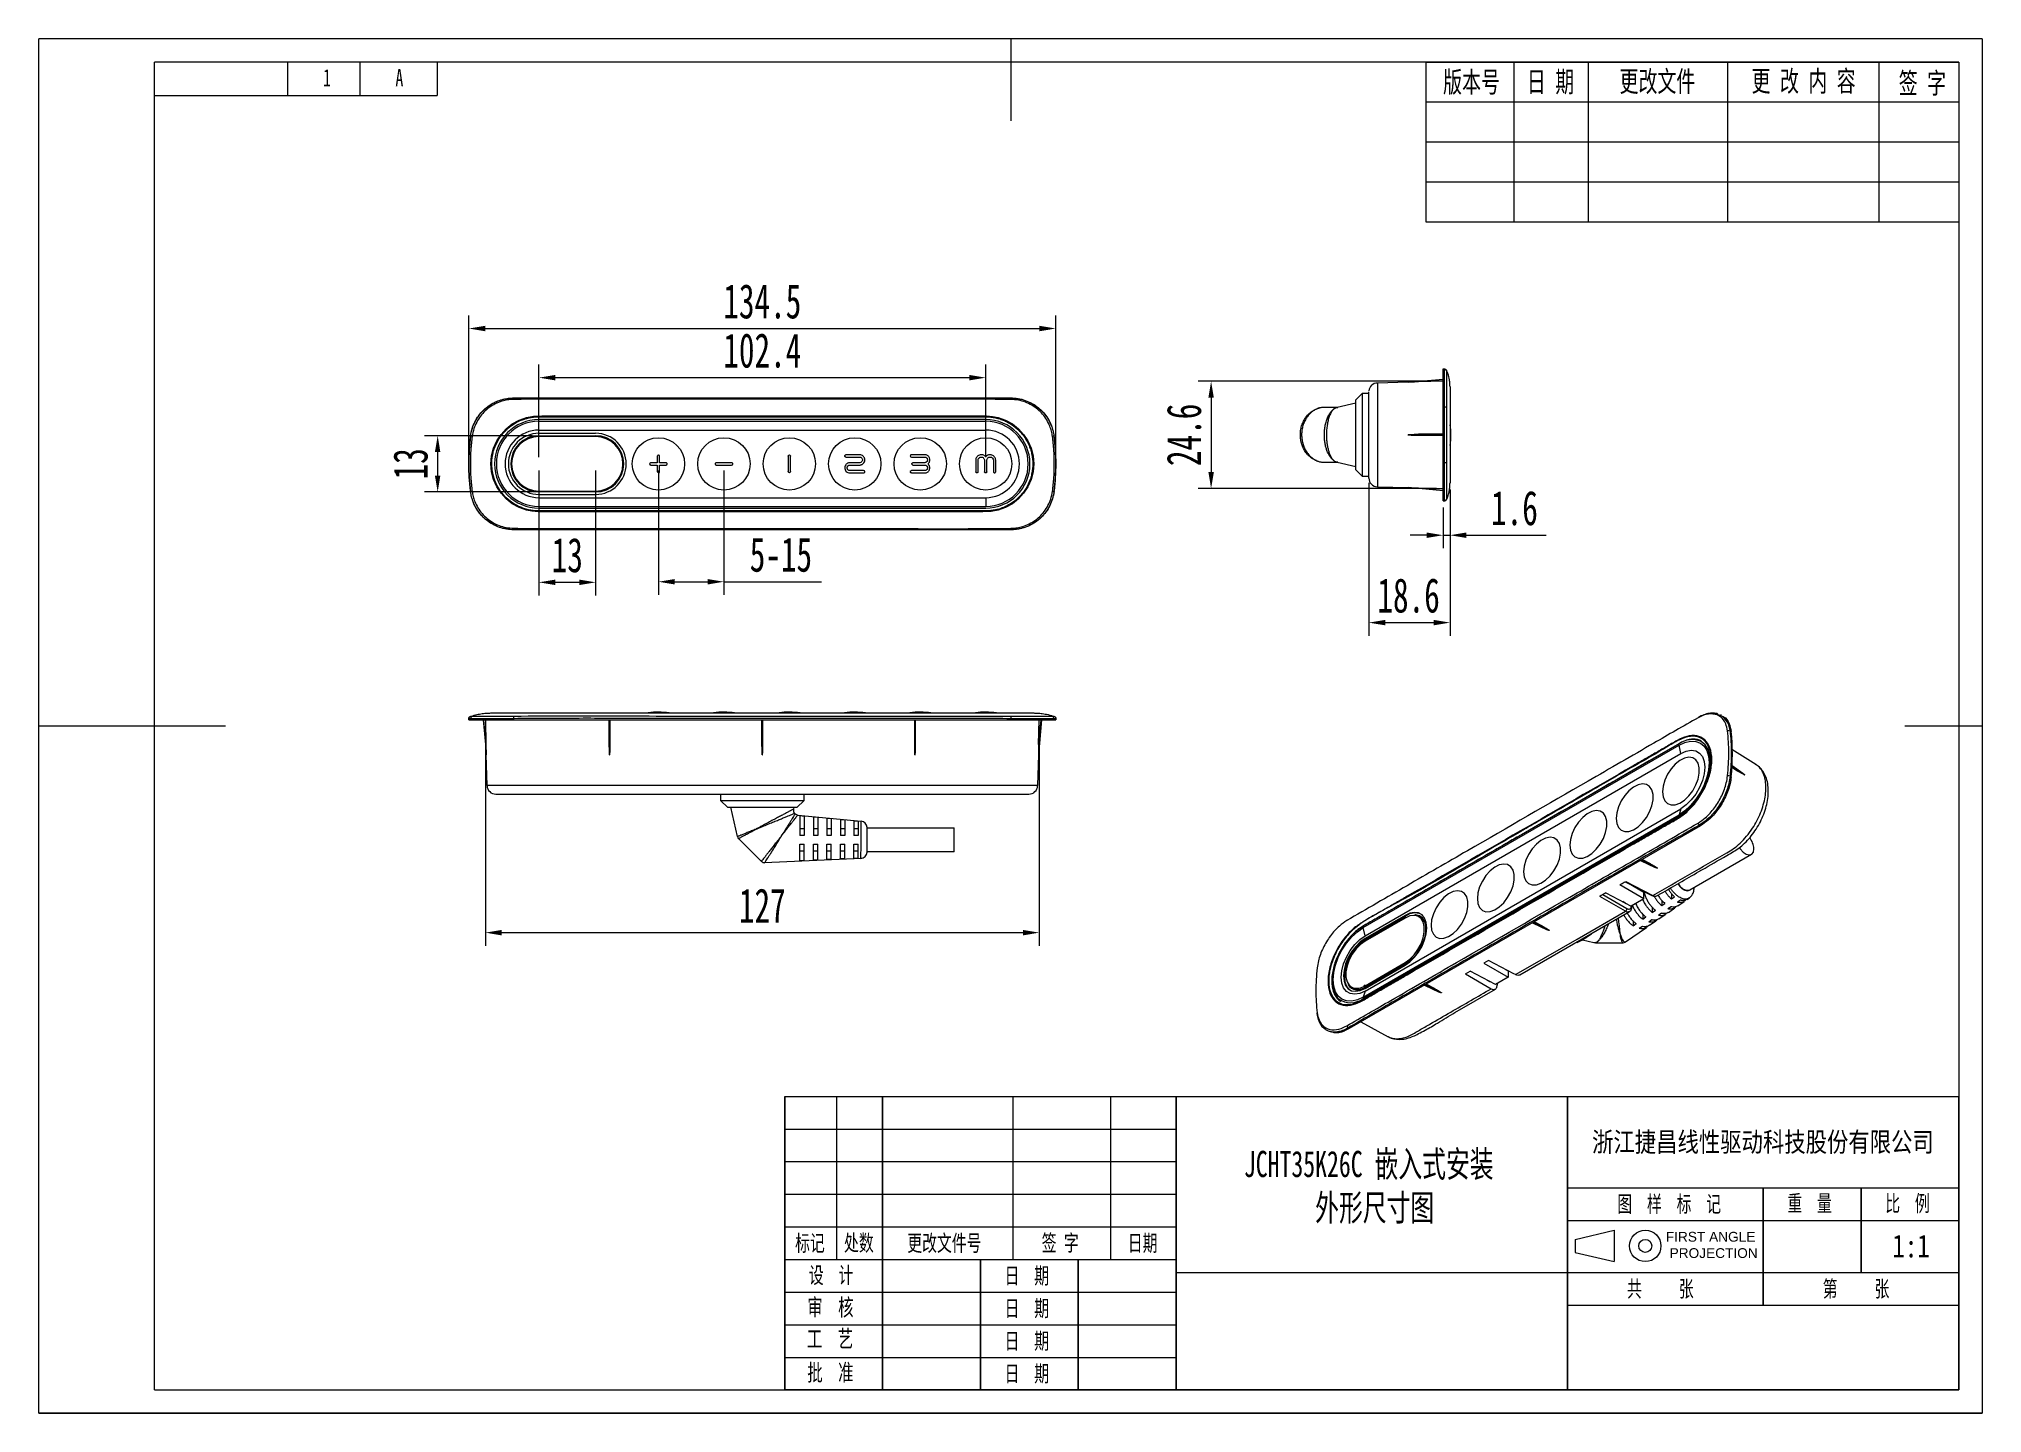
# Model space of a CAD drawing. Header units: millimetres. Extents: x 37 to 3702, y -325 to 1382.
# Drawn here: x 3256.6 to 3702, y -325 to -10 of the extents above; entities that cross this region are included whole.
import ezdxf

# ---------------------------------------------------------------- set-up
doc = ezdxf.new("R2010")
doc.units = ezdxf.units.MM
doc.header["$PDSIZE"] = -1
doc.layers.get('0').update_dxf_attribs({"lineweight": 20})
for name, color, linetype, lineweight in [('1轮廓实线层', 7, 'Continuous', 30), ('2细线层', 4, 'Continuous', 0), ('7标注层', 4, 'Continuous', 15), ('AM_5', 3, 'Continuous', 25), ('CAXA0', 7, 'Continuous', 70), ('CAXA3', 7, 'Continuous', 18), ('图框', 7, 'Continuous', 25), ('图框层', 7, 'Continuous', 15)]:
    doc.layers.add(name, color=color, linetype=linetype, lineweight=lineweight)
doc.layers.add('5剖面线层', color=2, linetype='Continuous')
doc.styles.add('PC_TEXTSTYLE', font='romans.shx', dxfattribs={"width": 0.8, "bigfont": 'hzfs.shx'})
doc.styles.add('标准', font='', dxfattribs={"width": 0.667})
doc.styles.get('标准').set_extended_font_data('SimSun')
doc.dimstyles.new('标准$0', dxfattribs={"dimscale": 1.5, "dimtxt": 5.25, "dimasz": 2.5, "dimexe": 2, "dimexo": 1, "dimgap": 1.5, "dimtad": 1, "dimdec": 1, "dimdsep": 46, "dimtxsty": '标准', "dimcen": 2.5, "dimadec": 0, "dimazin": 0, "dimtfac": 0.714286, "dimtdec": 1, "dimtmove": 0, "dimatfit": 3, "dimfxl": 0, "dimtolj": 1, "dimtzin": 0, "dimlwd": 15, "dimlwe": 15, "dimarcsym": 0})

msp = doc.modelspace()

# ---------------------------------------------------------------- texts
at = {"color": 7, "lineweight": 20, "style": '标准', "width": 0.667}
for s, height, p in [('1', 3.98, (3321.7, -20.92)), ('A', 3.98, (3338.29, -20.92)), ('图  样  标  记', 3.738, (3618.36, -278.92)), ('图  样  标  记', 3.738, (3618.36, -278.92)), ('重  量', 3.738, (3657.34, -278.76)), ('重  量', 3.738, (3657.34, -278.76)), ('比  例', 3.738, (3679.77, -278.78)), ('比  例', 3.738, (3679.77, -278.78)), ('比  例', 3.738, (3679.77, -278.78)), ('比  例', 3.738, (3679.77, -278.78)), ('标记', 3.738, (3429.9, -287.89)), ('标记', 3.738, (3429.9, -287.89)), ('处数', 3.738, (3441.11, -287.83)), ('处数', 3.738, (3441.11, -287.83)), ('更改文件号', 3.738, (3455.61, -287.89)), ('更改文件号', 3.738, (3455.61, -287.89)), ('签 字', 3.738, (3486.42, -287.83)), ('签 字', 3.738, (3486.42, -287.83)), ('日期', 3.738, (3506.16, -287.89)), ('日期', 3.738, (3506.16, -287.89)), ('设  计', 3.738, (3433.05, -295.25)), ('设  计', 3.738, (3433.05, -295.25)), ('日  期', 3.738, (3477.91, -295.37)), ('日  期', 3.738, (3477.91, -295.37)), ('审  核', 3.888, (3432.69, -302.66)), ('审  核', 3.888, (3432.69, -302.66)), ('共     张', 3.738, (3620.58, -298.36)), ('共     张', 3.738, (3620.58, -298.36)), ('第     张', 3.738, (3665.44, -298.36)), ('第     张', 3.738, (3665.44, -298.36)), ('日  期', 3.738, (3477.91, -302.85)), ('日  期', 3.738, (3477.91, -302.85)), ('工  艺', 3.888, (3432.6, -309.9)), ('工  艺', 3.888, (3432.6, -309.9)), ('日  期', 3.738, (3477.91, -310.32)), ('日  期', 3.738, (3477.91, -310.32)), ('批  准', 3.888, (3432.69, -317.62)), ('批  准', 3.888, (3432.69, -317.62)), ('日  期', 3.738, (3477.91, -317.8)), ('日  期', 3.738, (3477.91, -317.8))]:
    msp.add_text(s, height=height, dxfattribs=at).set_placement(p)
at = {"color": 7, "lineweight": 20, "attachment_point": 1}
for s, insert, char_height, width, style in [('JCHT35K26C 嵌入式安装\\P      外形尺寸图', (3532.76, -264.89), 6, 113.1261, '标准'), ('{\\fNSimSun|b0|i0|c134|p49;1:1}', (3681.4, -284.06), 5.25, 13.137, 'PC_TEXTSTYLE')]:
    msp.add_mtext(s, dxfattribs=dict(at, insert=insert, char_height=char_height, width=width, style=style))
at = {"color": 7, "lineweight": 20, "insert": (3629.47, -283.45), "char_height": 1.4953, "width": 26.3356, "attachment_point": 1}
msp.add_mtext('{\\fArial|b0|i0|c0|p32;\\H1.5x;FIRST ANGLE\\P PROJECTION}', dxfattribs=at)
at = {"layer": '7标注层', "color": 7, "lineweight": 20, "insert": (3651.73, -263.1), "char_height": 4.4859, "width": 117.9559, "attachment_point": 5, "style": 'PC_TEXTSTYLE'}
msp.add_mtext('{\\fSimSun|b0|i0|c134|p2;浙江捷昌线性驱动科技股份有限公司}', dxfattribs=at)
at = {"layer": '图框', "color": 7, "lineweight": 20, "ltscale": 7, "char_height": 4.7723, "attachment_point": 5, "style": '标准'}
for s, insert, width in [('{\\fSimSun|b0|i0|c134|p2;版本号}', (3584.94, -20.18), 37.1789), ('{\\fSimSun|b0|i0|c134|p2;日 期}', (3603.05, -20.13), 37.1789), ('{\\fSimSun|b0|i0|c134|p2;更改文件}', (3627.55, -20.04), 37.1789), ('{\\fSimSun|b0|i0|c134|p2;更 改 内 容}', (3661.06, -19.97), 76.2151), ('{\\fSimSun|b0|i0|c134|p2;签 字}', (3688.28, -20.42), 37.1789)]:
    msp.add_mtext(s, dxfattribs=dict(at, insert=insert, width=width))

# ---------------------------------------------------------------- blocks, each defined once
blk = doc.blocks.new('*D134')
at = {"color": 0, "linetype": 'Continuous', "lineweight": 15, "transparency": 16777216}
for p, q in [((3355.13, -105.93), (3355.13, -73.41)), ((3489.64, -105.94), (3489.64, -73.41)), ((3358.88, -76.41), (3485.89, -76.41))]:
    blk.add_line(p, q, dxfattribs=at)
at = {"color": 0, "transparency": 16777216}
for points in [[(3358.88, -75.79), (3358.88, -77.04), (3355.13, -76.41)], [(3485.89, -75.79), (3485.89, -77.04), (3489.64, -76.41)]]:
    blk.add_solid(points, dxfattribs=at)
at = {"layer": 'Defpoints', "color": 0, "transparency": 16777216}
for p in [(3489.64, -76.41), (3355.13, -107.43), (3489.64, -107.44)]:
    blk.add_point(p, dxfattribs=at)
at = {"color": 0, "lineweight": 20, "transparency": 16777216, "insert": (3422.38, -70.22), "char_height": 7.875, "attachment_point": 5, "style": '标准'}
blk.add_mtext('\\A1;134.5', dxfattribs=at)
blk = doc.blocks.new('*D135')
at = {"color": 0, "linetype": 'Continuous', "lineweight": 15, "transparency": 16777216}
for p, q in [((3398.58, -108.93), (3398.58, -137.45)), ((3413.58, -108.93), (3413.58, -137.45)), ((3402.33, -134.45), (3409.83, -134.45)), ((3413.58, -134.45), (3435.95, -134.45))]:
    blk.add_line(p, q, dxfattribs=at)
at = {"color": 0, "transparency": 16777216}
for points in [[(3402.33, -133.83), (3402.33, -135.08), (3398.58, -134.45)], [(3409.83, -133.83), (3409.83, -135.08), (3413.58, -134.45)]]:
    blk.add_solid(points, dxfattribs=at)
at = {"layer": 'Defpoints', "color": 0, "transparency": 16777216}
for p in [(3398.58, -107.43), (3413.58, -107.43), (3413.58, -134.45)]:
    blk.add_point(p, dxfattribs=at)
at = {"color": 0, "lineweight": 20, "transparency": 16777216, "insert": (3426.64, -128.27), "char_height": 7.875, "attachment_point": 5, "style": '标准'}
blk.add_mtext('\\A1;5-15', dxfattribs=at)
blk = doc.blocks.new('*D136')
at = {"color": 0, "linetype": 'Continuous', "lineweight": 15, "transparency": 16777216}
for p, q in [((3371.18, -105.93), (3371.18, -84.68)), ((3469.83, -87.68), (3374.93, -87.68)), ((3473.58, -105.93), (3473.58, -84.68))]:
    blk.add_line(p, q, dxfattribs=at)
at = {"color": 0, "transparency": 16777216}
for points in [[(3374.93, -87.05), (3374.93, -88.3), (3371.18, -87.68)], [(3469.83, -87.05), (3469.83, -88.3), (3473.58, -87.68)]]:
    blk.add_solid(points, dxfattribs=at)
at = {"layer": 'Defpoints', "color": 0, "transparency": 16777216}
for p in [(3371.18, -87.68), (3371.18, -107.43), (3473.58, -107.43)]:
    blk.add_point(p, dxfattribs=at)
at = {"color": 0, "lineweight": 20, "transparency": 16777216, "insert": (3422.38, -81.49), "char_height": 7.875, "attachment_point": 5, "style": '标准'}
blk.add_mtext('\\A1;102.4', dxfattribs=at)
blk = doc.blocks.new('*D140')
at = {"color": 0, "linetype": 'Continuous', "lineweight": 15, "transparency": 16777216}
for p, q in [((3358.9, -167.63), (3358.9, -217.87)), ((3485.87, -167.63), (3485.87, -217.87)), ((3362.65, -214.87), (3482.12, -214.87))]:
    blk.add_line(p, q, dxfattribs=at)
at = {"color": 0, "transparency": 16777216}
for points in [[(3362.65, -214.25), (3362.65, -215.5), (3358.9, -214.87)], [(3482.12, -214.25), (3482.12, -215.5), (3485.87, -214.87)]]:
    blk.add_solid(points, dxfattribs=at)
at = {"layer": 'Defpoints', "color": 0, "transparency": 16777216}
for p in [(3358.9, -166.13), (3485.87, -166.13), (3485.87, -214.87)]:
    blk.add_point(p, dxfattribs=at)
at = {"color": 0, "lineweight": 20, "transparency": 16777216, "insert": (3422.38, -208.68), "char_height": 7.875, "attachment_point": 5, "style": '标准'}
blk.add_mtext('\\A1;127', dxfattribs=at)
blk = doc.blocks.new('*D169')
at = {"layer": 'AM_5', "color": 0, "linetype": 'Continuous', "lineweight": 15, "transparency": 16777216}
for p, q in [((3580.01, -113.29), (3580.01, -126.79)), ((3578.41, -117.41), (3578.41, -126.79)), ((3574.66, -123.79), (3570.91, -123.79)), ((3578.41, -123.79), (3580.01, -123.79)), ((3583.76, -123.79), (3602.05, -123.79))]:
    blk.add_line(p, q, dxfattribs=at)
at = {"layer": 'AM_5', "color": 0, "transparency": 16777216}
for points in [[(3574.66, -123.16), (3574.66, -124.41), (3578.41, -123.79)], [(3583.76, -123.16), (3583.76, -124.41), (3580.01, -123.79)]]:
    blk.add_solid(points, dxfattribs=at)
at = {"layer": 'Defpoints', "color": 0, "transparency": 16777216}
for p in [(3580.01, -111.79), (3578.41, -115.91), (3580.01, -123.79)]:
    blk.add_point(p, dxfattribs=at)
at = {"layer": 'AM_5', "color": 0, "lineweight": 20, "transparency": 16777216, "insert": (3594.78, -117.6), "char_height": 7.875, "attachment_point": 5, "style": '标准'}
blk.add_mtext('\\A1;1.6', dxfattribs=at)
blk = doc.blocks.new('*D170')
at = {"layer": 'AM_5', "color": 0, "linetype": 'Continuous', "lineweight": 15, "transparency": 16777216}
for p, q in [((3561.41, -111.78), (3561.41, -146.82)), ((3580.01, -113.29), (3580.01, -146.82)), ((3565.16, -143.82), (3576.26, -143.82))]:
    blk.add_line(p, q, dxfattribs=at)
at = {"layer": 'AM_5', "color": 0, "transparency": 16777216}
for points in [[(3565.16, -143.19), (3565.16, -144.44), (3561.41, -143.82)], [(3576.26, -143.19), (3576.26, -144.44), (3580.01, -143.82)]]:
    blk.add_solid(points, dxfattribs=at)
at = {"layer": 'Defpoints', "color": 0, "transparency": 16777216}
for p in [(3561.41, -110.28), (3580.01, -111.79), (3580.01, -143.82)]:
    blk.add_point(p, dxfattribs=at)
at = {"layer": 'AM_5', "color": 0, "lineweight": 20, "transparency": 16777216, "insert": (3570.52, -137.63), "char_height": 7.875, "attachment_point": 5, "style": '标准'}
blk.add_mtext('\\A1;18.6', dxfattribs=at)
blk = doc.blocks.new('*D171')
at = {"layer": 'AM_5', "color": 0, "linetype": 'Continuous', "lineweight": 15, "transparency": 16777216}
for p, q in [((3576.91, -88.51), (3522.25, -88.51)), ((3525.25, -92.26), (3525.25, -109.33)), ((3576.91, -113.08), (3522.25, -113.08))]:
    blk.add_line(p, q, dxfattribs=at)
at = {"layer": 'AM_5', "color": 0, "transparency": 16777216}
for points in [[(3524.63, -92.26), (3525.88, -92.26), (3525.25, -88.51)], [(3524.63, -109.33), (3525.88, -109.33), (3525.25, -113.08)]]:
    blk.add_solid(points, dxfattribs=at)
at = {"layer": 'Defpoints', "color": 0, "transparency": 16777216}
for p in [(3578.41, -88.51), (3525.25, -113.08), (3578.41, -113.08)]:
    blk.add_point(p, dxfattribs=at)
at = {"layer": 'AM_5', "color": 0, "lineweight": 20, "transparency": 16777216, "insert": (3519.06, -100.79), "char_height": 7.875, "attachment_point": 5, "rotation": 90, "style": '标准'}
blk.add_mtext('\\A1;24.6', dxfattribs=at)
blk = doc.blocks.new('*D173')
at = {"color": 0, "linetype": 'Continuous', "lineweight": 15, "transparency": 16777216}
for p, q in [((3371.18, -108.93), (3371.18, -137.58)), ((3384.18, -108.93), (3384.18, -137.58)), ((3374.93, -134.58), (3380.43, -134.58))]:
    blk.add_line(p, q, dxfattribs=at)
at = {"color": 0, "transparency": 16777216}
for points in [[(3374.93, -133.96), (3374.93, -135.21), (3371.18, -134.58)], [(3380.43, -133.96), (3380.43, -135.21), (3384.18, -134.58)]]:
    blk.add_solid(points, dxfattribs=at)
at = {"layer": 'Defpoints', "color": 0, "transparency": 16777216}
for p in [(3371.18, -107.43), (3384.18, -107.43), (3384.18, -134.58)]:
    blk.add_point(p, dxfattribs=at)
at = {"color": 0, "transparency": 16777216, "insert": (3377.68, -128.39), "char_height": 7.875, "attachment_point": 5, "style": '标准'}
blk.add_mtext('\\A1;13', dxfattribs=at)
blk = doc.blocks.new('*D178')
at = {"color": 0, "linetype": 'Continuous', "lineweight": 15, "transparency": 16777216}
for p, q in [((3369.68, -100.97), (3344.97, -100.97)), ((3347.97, -104.72), (3347.97, -110.13)), ((3369.68, -113.88), (3344.97, -113.88))]:
    blk.add_line(p, q, dxfattribs=at)
at = {"color": 0, "transparency": 16777216}
for points in [[(3347.34, -104.72), (3348.59, -104.72), (3347.97, -100.97)], [(3347.34, -110.13), (3348.59, -110.13), (3347.97, -113.88)]]:
    blk.add_solid(points, dxfattribs=at)
at = {"layer": 'Defpoints', "color": 0, "transparency": 16777216}
for p in [(3371.18, -100.97), (3347.97, -113.88), (3371.18, -113.88)]:
    blk.add_point(p, dxfattribs=at)
at = {"color": 0, "transparency": 16777216, "insert": (3341.78, -107.43), "char_height": 7.875, "attachment_point": 5, "rotation": 90, "style": '标准'}
blk.add_mtext('\\A1;13', dxfattribs=at)

# ---------------------------------------------------------------- dimensions: what is measured, and where the dimension line sits
at = {"color": 7, "lineweight": 20}
for base, p1, p2, picture, middle in [((3489.64, -76.41), (3355.13, -107.43), (3489.64, -107.44), '*D134', (3422.38, -70.22)), ((3371.18, -87.68), (3473.58, -107.43), (3371.18, -107.43), '*D136', (3422.38, -81.49))]:
    dim = msp.add_linear_dim(base=base, p1=p1, p2=p2, dimstyle='标准$0', dxfattribs=at)
    dim.commit()
    dim.dimension.update_dxf_attribs({"geometry": picture, "text_midpoint": middle})
dim = msp.add_linear_dim(base=(3347.97, -113.88), p1=(3371.18, -100.97), p2=(3371.18, -113.88), angle=90, text='13', dimstyle='标准$0', override={"dimarcsym": 1})
dim.commit()
dim.dimension.update_dxf_attribs({"geometry": '*D178', "text_midpoint": (3341.78, -107.43)})
dim = msp.add_linear_dim(base=(3384.18, -134.58), p1=(3371.18, -107.43), p2=(3384.18, -107.43), dimstyle='标准$0', override={"dimarcsym": 1})
dim.commit()
dim.dimension.update_dxf_attribs({"geometry": '*D173', "text_midpoint": (3377.68, -128.39)})
dim = msp.add_linear_dim(base=(3413.58, -134.45), p1=(3398.58, -107.43), p2=(3413.58, -107.43), text='5-<>', dimstyle='标准$0', dxfattribs=at)
dim.commit()
dim.dimension.update_dxf_attribs({"geometry": '*D135', "text_midpoint": (3426.64, -128.27)})
dim = msp.add_linear_dim(base=(3485.87, -214.87), p1=(3358.9, -166.13), p2=(3485.87, -166.13), dimstyle='标准$0', dxfattribs=at)
dim.commit()
dim.dimension.update_dxf_attribs({"geometry": '*D140', "text_midpoint": (3422.38, -214.87), "dimtype": 160})
at = {"layer": 'AM_5', "color": 7, "lineweight": 20}
dim = msp.add_linear_dim(base=(3525.25, -113.08), p1=(3578.41, -88.51), p2=(3578.41, -113.08), angle=90, dimstyle='标准$0', dxfattribs=at)
dim.commit()
dim.dimension.update_dxf_attribs({"geometry": '*D171', "text_midpoint": (3519.06, -100.79)})
for base, p1, picture, middle in [((3580.01, -143.82), (3561.41, -110.28), '*D170', (3570.52, -143.82)), ((3580.01, -123.79), (3578.41, -115.91), '*D169', (3594.78, -123.79))]:
    dim = msp.add_linear_dim(base=base, p1=p1, p2=(3580.01, -111.79), dimstyle='标准$0', dxfattribs=at)
    dim.commit()
    dim.dimension.update_dxf_attribs({"geometry": picture, "text_midpoint": middle, "dimtype": 160})

# ---------------------------------------------------------------- linework, layer by layer
at = {"color": 7, "lineweight": 20, "ltscale": 7}
msp.add_line((3696.67, -15.33), (3696.67, -51.98), dxfattribs=at)
at = {"color": 7, "lineweight": 20}
for p, q in [((3572.82, -88.65), (3563.36, -88.9)), ((3570.42, -88.71), (3563.36, -88.9)), ((3563.36, -88.9), (3563.36, -88.9)), ((3563.36, -88.9), (3563.36, -88.9)), ((3563.36, -88.9), (3563.36, -88.9)), ((3563.36, -88.9), (3563.36, -88.9)), ((3570.41, -88.71), (3578.41, -88)), ((3578.41, -88.16), (3572.8, -88.65)), ((3578.41, -88.51), (3572.8, -88.65)), ((3578.41, -85.67), (3578.78, -85.69)), ((3365.45, -92.31), (3365.45, -92.33)), ((3365.45, -92.31), (3479.31, -92.31)), ((3479.31, -92.31), (3479.31, -92.33)), ((3558.41, -93.53), (3554.17, -94.51)), ((3559.91, -91.28), (3558.41, -92.78)), ((3558.41, -100.78), (3558.41, -92.78)), ((3561.41, -91.28), (3559.91, -91.28)), ((3559.91, -91.28), (3559.91, -100.78)), ((3473.58, -97.28), (3371.18, -97.28)), ((3371.18, -99.68), (3371.18, -97.68)), ((3371.18, -97.68), (3473.58, -97.68)), ((3473.58, -99.68), (3473.58, -97.68)), ((3554.25, -94.49), (3551.22, -94.49)), ((3554.01, -94.53), (3554.32, -94.51)), ((3578.41, -107.13), (3578.41, -94.45)), ((3578.41, -94.45), (3578.76, -94.45)), ((3355.51, -101.09), (3355.52, -101.09)), ((3371.18, -99.68), (3473.58, -99.68)), ((3371.18, -100.43), (3384.18, -100.43)), ((3371.18, -101.17), (3371.18, -100.97)), ((3371.18, -100.97), (3384.18, -100.97)), ((3384.18, -101.17), (3371.18, -101.17)), ((3384.18, -101.17), (3384.18, -100.97)), ((3489.26, -101.09), (3489.24, -101.09)), ((3558.41, -108.78), (3558.41, -100.78)), ((3559.91, -100.78), (3559.91, -110.28)), ((3570.41, -100.79), (3570.41, -100.79)), ((3578.41, -100.79), (3570.41, -100.79)), ((3578.41, -100.94), (3572.8, -100.94)), ((3578.41, -100.94), (3572.8, -100.94)), ((3578.41, -100.64), (3572.81, -100.64)), ((3572.81, -100.64), (3578.41, -100.64)), ((3398.31, -105.67), (3398.31, -107.16)), ((3398.85, -107.16), (3398.85, -105.67)), ((3428.31, -105.67), (3428.31, -109.18)), ((3428.85, -109.18), (3428.85, -105.67)), ((3444.7, -105.34), (3441.56, -105.34)), ((3441.56, -105.88), (3444.7, -105.88)), ((3459.6, -105.34), (3456.56, -105.34)), ((3456.56, -105.88), (3459.6, -105.88)), ((3471.29, -106.62), (3471.29, -109.25)), ((3471.83, -109.25), (3471.83, -106.62)), ((3473.31, -106.62), (3473.31, -109.25)), ((3473.85, -109.25), (3473.85, -106.62)), ((3475.34, -106.62), (3475.34, -109.25)), ((3475.88, -109.25), (3475.88, -106.62)), ((3398.31, -107.16), (3396.83, -107.16)), ((3396.83, -107.7), (3398.31, -107.7)), ((3398.31, -107.7), (3398.31, -109.18)), ((3400.34, -107.16), (3398.85, -107.16)), ((3398.85, -107.7), (3400.34, -107.7)), ((3398.85, -109.18), (3398.85, -107.7)), ((3415.34, -107.16), (3411.83, -107.16)), ((3411.83, -107.7), (3415.34, -107.7)), ((3444.7, -107.16), (3442.47, -107.16)), ((3442.47, -107.7), (3444.7, -107.7)), ((3445.61, -108.98), (3442.47, -108.98)), ((3442.47, -109.52), (3445.61, -109.52)), ((3459.6, -108.98), (3456.56, -108.98)), ((3456.56, -109.52), (3459.6, -109.52)), ((3459.6, -107.16), (3456.9, -107.16)), ((3456.9, -107.7), (3459.6, -107.7)), ((3551.22, -107.07), (3554.25, -107.07)), ((3554.17, -107.05), (3558.41, -108.03)), ((3558.41, -108.78), (3559.91, -110.28)), ((3559.91, -110.28), (3561.41, -110.28)), ((3578.41, -107.13), (3578.76, -107.13)), ((3355.51, -113.77), (3355.52, -113.77)), ((3371.18, -113.88), (3371.18, -113.68)), ((3371.18, -113.68), (3384.18, -113.68)), ((3384.18, -113.88), (3371.18, -113.88)), ((3371.18, -114.43), (3384.18, -114.43)), ((3371.18, -115.18), (3371.18, -117.18)), ((3371.18, -115.18), (3473.58, -115.18)), ((3384.18, -113.88), (3384.18, -113.68)), ((3473.58, -115.18), (3473.58, -117.18)), ((3489.26, -113.77), (3489.24, -113.77)), ((3563.36, -112.68), (3570.41, -112.87)), ((3578.41, -113.58), (3570.41, -112.87)), ((3572.8, -112.93), (3578.41, -113.08)), ((3572.8, -112.93), (3578.41, -113.43)), ((3579.23, -115.56), (3579.24, -115.58)), ((3371.18, -117.18), (3473.58, -117.18)), ((3371.18, -117.58), (3473.58, -117.58)), ((3578.41, -115.91), (3578.78, -115.89)), ((3365.45, -122.55), (3365.45, -122.53)), ((3479.31, -122.55), (3365.45, -122.55)), ((3479.31, -122.55), (3479.31, -122.53)), ((3360.18, -164.53), (3422.41, -164.53)), ((3422.41, -164.53), (3484.58, -164.53)), ((3355.11, -166.13), (3355.13, -165.77)), ((3355.11, -166.13), (3355.51, -166.13)), ((3355.51, -166.13), (3355.52, -165.78)), ((3358.4, -166.13), (3358.9, -171.75)), ((3359.05, -171.74), (3358.55, -166.13)), ((3358.9, -166.13), (3359.05, -171.74)), ((3365.45, -166.13), (3365.45, -165.76)), ((3365.45, -166.13), (3479.31, -166.13)), ((3387.23, -166.13), (3387.23, -171.72)), ((3387.38, -174.13), (3387.38, -166.13)), ((3387.53, -171.72), (3387.53, -166.13)), ((3422.23, -166.13), (3422.23, -171.72)), ((3422.38, -174.13), (3422.38, -166.13)), ((3422.53, -171.72), (3422.53, -166.13)), ((3457.23, -166.13), (3457.23, -171.72)), ((3457.38, -174.13), (3457.38, -166.13)), ((3457.53, -171.72), (3457.53, -166.13)), ((3479.31, -166.13), (3479.31, -165.76)), ((3486.37, -166.13), (3485.66, -174.13)), ((3485.72, -171.73), (3485.87, -166.13)), ((3486.22, -166.13), (3485.72, -171.73)), ((3489.26, -166.13), (3489.24, -165.78)), ((3489.26, -166.13), (3489.65, -166.13)), ((3489.64, -165.77), (3489.65, -166.13)), ((3641.4, -164.87), (3641.98, -165.09)), ((3642.27, -165.11), (3642.01, -164.97)), ((3644.45, -168.8), (3644.19, -168.66)), ((3358.9, -171.75), (3358.9, -171.75)), ((3359.05, -171.74), (3359.11, -174.12)), ((3632.52, -171.6), (3560.11, -213.4)), ((3560.11, -213.72), (3632.52, -171.92)), ((3632.94, -173.8), (3632.52, -171.92)), ((3650.13, -176.32), (3644.6, -172.89)), ((3359.11, -174.13), (3359.11, -174.12)), ((3359.29, -181.18), (3359.11, -174.13)), ((3485.66, -174.13), (3485.48, -181.18)), ((3560.54, -215.6), (3632.94, -173.8)), ((3645.91, -177.83), (3644.6, -177.03)), ((3645.91, -177.83), (3644.63, -176.95)), ((3647.13, -178.37), (3644.65, -176.65)), ((3644.65, -176.7), (3647.56, -178.71)), ((3485.44, -181.18), (3485.44, -181.18)), ((3644.45, -179.16), (3644.19, -179.02)), ((3412.88, -184.63), (3412.88, -183.13)), ((3412.88, -183.13), (3431.88, -183.13)), ((3414.38, -186.13), (3412.88, -184.63)), ((3431.88, -184.63), (3412.88, -184.63)), ((3414.38, -186.13), (3430.38, -186.13)), ((3416.69, -192.85), (3415.13, -186.13)), ((3429.63, -186.13), (3429.52, -186.6)), ((3431.88, -184.63), (3430.38, -186.13)), ((3431.88, -183.13), (3431.88, -184.63)), ((3560.54, -228.26), (3632.94, -186.46)), ((3632.94, -186.46), (3632.52, -187.85)), ((3429.79, -187.52), (3429.9, -187.63)), ((3430.51, -187.92), (3445.03, -189.3)), ((3430.98, -188.04), (3431.98, -188.14)), ((3431.98, -191.07), (3430.98, -191.07)), ((3434.08, -188.34), (3435.08, -188.44)), ((3435.08, -191.07), (3434.08, -191.07)), ((3437.18, -188.64), (3438.18, -188.74)), ((3438.18, -191.07), (3437.18, -191.07)), ((3440.28, -188.95), (3441.28, -189.05)), ((3441.28, -191.07), (3440.28, -191.07)), ((3443.38, -189.25), (3444.38, -189.35)), ((3444.38, -191.07), (3443.38, -191.07)), ((3446.38, -196.39), (3446.38, -190.79)), ((3446.38, -190.88), (3466.38, -190.88)), ((3466.38, -196.38), (3466.38, -190.88)), ((3637.42, -190.38), (3556.91, -236.86)), ((3560.11, -229.65), (3632.52, -187.85)), ((3560.11, -229.97), (3632.52, -188.17)), ((3637.42, -190.38), (3637.16, -190.22)), ((3422.16, -198.54), (3416.95, -193.33)), ((3426.78, -192.71), (3427.15, -192.17)), ((3426.8, -192.73), (3426.78, -192.71)), ((3427.11, -192.15), (3427.15, -192.17)), ((3431.98, -192.63), (3430.98, -192.63)), ((3430.98, -194.63), (3431.98, -194.63)), ((3435.08, -192.63), (3434.08, -192.63)), ((3434.08, -194.63), (3435.08, -194.63)), ((3438.18, -192.63), (3437.18, -192.63)), ((3437.18, -194.63), (3438.18, -194.63)), ((3441.28, -192.63), (3440.28, -192.63)), ((3440.28, -194.63), (3441.28, -194.63)), ((3444.38, -192.63), (3443.38, -192.63)), ((3443.38, -194.63), (3444.38, -194.63)), ((3445.08, -197.89), (3422.91, -198.84)), ((3431.98, -196.19), (3430.98, -196.19)), ((3431.98, -198.37), (3430.98, -198.41)), ((3435.08, -196.19), (3434.08, -196.19)), ((3435.08, -198.23), (3434.08, -198.27)), ((3438.18, -196.19), (3437.18, -196.19)), ((3438.18, -198.09), (3437.18, -198.13)), ((3441.28, -196.19), (3440.28, -196.19)), ((3441.28, -197.95), (3440.28, -197.99)), ((3444.38, -196.19), (3443.38, -196.19)), ((3444.38, -197.8), (3443.38, -197.85)), ((3466.38, -196.38), (3446.38, -196.38)), ((3623.68, -198.31), (3627.04, -199.91)), ((3623.72, -198.29), (3627.57, -200.11)), ((3623.95, -198.16), (3625.97, -199.12)), ((3625.97, -199.12), (3624.08, -198.08)), ((3634.96, -205.08), (3649.1, -196.92)), ((3624.41, -207.1), (3618.9, -203.92)), ((3620.16, -203.2), (3626.27, -206.36)), ((3620.3, -203.12), (3626.51, -206.33)), ((3624.41, -205.68), (3620.92, -203.59)), ((3620.22, -209.96), (3614.33, -206.56)), ((3615.04, -206.16), (3620.57, -209.35)), ((3615.73, -205.76), (3621.54, -208.77)), ((3620.19, -208.12), (3619.62, -207.77)), ((3624.41, -207.1), (3621.54, -208.77)), ((3621.72, -208.94), (3621.71, -208.93)), ((3621.72, -208.94), (3621.72, -208.66)), ((3623.84, -205.1), (3623.62, -205.2)), ((3624.41, -207.1), (3624.41, -205.68)), ((3624.41, -205.74), (3624.58, -205.84)), ((3626.37, -209.06), (3626.37, -210.22)), ((3628.56, -207.49), (3628.56, -208.67)), ((3628.56, -208.67), (3629.27, -208.18)), ((3630.68, -208.93), (3629.97, -209.42)), ((3630.05, -210.22), (3631.52, -209.21)), ((3630.75, -205.92), (3630.75, -207.13)), ((3630.75, -207.13), (3631.46, -206.63)), ((3632.87, -207.42), (3632.17, -207.91)), ((3632.22, -208.73), (3633.68, -207.72)), ((3634.38, -207.24), (3634.9, -206.88)), ((3560.54, -215.6), (3560.11, -213.72)), ((3569.73, -210.91), (3560.54, -216.21)), ((3569.73, -211.52), (3560.54, -216.82)), ((3569.77, -211.42), (3560.58, -216.73)), ((3569.94, -211.03), (3560.75, -216.34)), ((3569.94, -211.03), (3569.73, -210.91)), ((3569.87, -211.43), (3570.26, -211.23)), ((3573.53, -211.36), (3573.08, -211.1)), ((3596.03, -224.56), (3621.16, -210.05)), ((3598.93, -212.6), (3602.29, -214.19)), ((3602.82, -214.4), (3598.98, -212.57)), ((3599.2, -212.45), (3601.22, -213.41)), ((3601.22, -213.41), (3599.33, -212.37)), ((3620.22, -216.99), (3625.03, -213.68)), ((3621.98, -212.19), (3621.98, -213.3)), ((3621.98, -213.3), (3622.69, -212.81)), ((3624.11, -213.47), (3623.4, -213.95)), ((3624.18, -210.64), (3624.18, -211.76)), ((3624.18, -211.76), (3624.88, -211.26)), ((3626.3, -211.95), (3625.59, -212.44)), ((3625.73, -213.19), (3627.19, -212.19)), ((3626.37, -210.22), (3627.08, -209.72)), ((3628.49, -210.44), (3627.78, -210.93)), ((3627.89, -211.71), (3629.36, -210.7)), ((3560.75, -216.34), (3560.54, -216.21)), ((3610.25, -216.58), (3611.31, -215.97)), ((3610.4, -216.49), (3612.99, -217.14)), ((3612.99, -217.11), (3613.35, -217.15)), ((3613.33, -217.18), (3619.6, -217.18)), ((3618.95, -214.97), (3618.91, -214.98)), ((3619.06, -215.43), (3619.1, -215.43)), ((3560.54, -227.04), (3569.73, -221.73)), ((3560.54, -227.64), (3569.73, -222.34)), ((3569.87, -221.97), (3560.68, -227.28)), ((3560.75, -227.36), (3569.94, -222.05)), ((3569.87, -221.97), (3569.97, -222.03)), ((3588.84, -221.28), (3587.79, -221.88)), ((3587.79, -221.88), (3593.3, -225.06)), ((3560.58, -226.94), (3560.25, -227.11)), ((3574.19, -226.89), (3577.54, -228.48)), ((3578.07, -228.69), (3574.23, -226.86)), ((3574.45, -226.73), (3576.47, -227.69)), ((3576.47, -227.69), (3574.58, -226.66)), ((3583.57, -224.32), (3584.62, -223.72)), ((3583.57, -224.32), (3589.46, -227.72)), ((3590.42, -226.73), (3584.62, -223.72)), ((3588.51, -225.73), (3589.08, -226.08)), ((3593.3, -225.06), (3590.42, -226.73)), ((3590.8, -226.51), (3590.8, -226.9)), ((3592.73, -223.3), (3593.3, -223.64)), ((3593.3, -223.64), (3593.3, -225.06)), ((3557.43, -227.59), (3557.88, -227.85)), ((3560.54, -228.26), (3560.11, -229.65)), ((3560.68, -227.28), (3560.78, -227.34)), ((3581.12, -233.17), (3590.4, -227.81)), ((3559.54, -235.34), (3565.84, -238.72)), ((3551.49, -237.1), (3551.74, -237.26)), ((3556.91, -236.86), (3556.65, -236.7)), ((3427.52, -252.4), (3427.52, -319.69)), ((3427.52, -252.4), (3427.52, -319.69)), ((3608.69, -285.18), (3617.67, -283.09)), ((3617.67, -283.09), (3617.67, -290.27)), ((3608.69, -285.18), (3608.69, -288.17)), ((3608.69, -288.17), (3617.67, -290.27))]:
    msp.add_line(p, q, dxfattribs=at)
at = {"color": 7, "lineweight": 20, "flags": 128}
for points in [[(3578.41, -90.5), (3578.41, -90.5)], [(3578.41, -90.5), (3578.41, -90.5)], [(3422.41, -96.43), (3440.66, -96.43), (3458.9, -96.43), (3469.04, -96.43), (3470.63, -96.43), (3472.21, -96.43), (3473.78, -96.43), (3475.18, -96.55), (3476.44, -96.81), (3478.14, -97.42), (3479.69, -98.28), (3481.08, -99.38), (3482.27, -100.68), (3483.24, -102.16), (3483.97, -103.8), (3484.43, -105.59), (3484.58, -107.43), (3484.43, -109.27), (3483.97, -111.05), (3483.24, -112.7), (3482.27, -114.18), (3481.08, -115.48), (3479.69, -116.58), (3478.14, -117.44), (3476.44, -118.05), (3474.82, -118.36), (3472.93, -118.43), (3470.91, -118.43), (3468.9, -118.43), (3466.88, -118.43), (3458.9, -118.43), (3440.65, -118.43), (3422.38, -118.43), (3404.12, -118.43), (3385.87, -118.43), (3375.73, -118.43), (3374.14, -118.43), (3372.56, -118.43), (3370.98, -118.43), (3369.58, -118.31), (3368.33, -118.05), (3366.63, -117.44), (3365.07, -116.58), (3363.69, -115.48), (3362.5, -114.18), (3361.53, -112.7), (3360.8, -111.05), (3360.34, -109.27), (3360.18, -107.43), (3360.34, -105.59), (3360.8, -103.8), (3361.53, -102.16), (3362.5, -100.68), (3363.69, -99.38), (3365.07, -98.28), (3366.63, -97.42), (3368.33, -96.81), (3369.95, -96.5), (3371.84, -96.43), (3373.85, -96.43), (3375.87, -96.43), (3377.89, -96.43), (3385.87, -96.43), (3404.12, -96.43), (3422.38, -96.43), (3422.41, -96.43)], [(3578.41, -111.08), (3578.41, -111.08)], [(3578.8, -115.89), (3578.8, -115.89)], [(3641.98, -165.09), (3642.55, -165.31), (3643.77, -166.96), (3644.19, -168.66), (3644.19, -168.66), (3644.19, -168.66)], [(3359.05, -171.74), (3359.02, -171.74), (3358.99, -171.74), (3358.96, -171.74), (3358.94, -171.75), (3358.92, -171.75), (3358.91, -171.75), (3358.9, -171.75), (3358.9, -171.75)], [(3632.52, -188.17), (3633.92, -187.2), (3635.27, -185.96), (3636.51, -184.47), (3637.59, -182.81), (3638.49, -181.04), (3639.15, -179.23), (3639.56, -177.44), (3639.7, -175.74), (3639.56, -174.2), (3639.15, -172.88), (3638.49, -171.83), (3637.59, -171.09), (3637.45, -171.01)], [(3632.52, -171.92), (3633.86, -171.3), (3635.16, -171.01), (3636.35, -171.05), (3637.39, -171.44), (3638.25, -172.15), (3638.89, -173.16), (3639.28, -174.43), (3639.41, -175.9), (3639.28, -177.53), (3638.89, -179.25), (3638.25, -181), (3637.39, -182.7), (3636.35, -184.29), (3635.16, -185.72), (3633.86, -186.92), (3632.52, -187.85)], [(3632.94, -173.8), (3634.16, -173.26), (3635.32, -173.05), (3636.36, -173.21), (3637.23, -173.71), (3637.88, -174.53), (3638.29, -175.64), (3638.42, -176.97), (3638.29, -178.45), (3637.88, -180.02), (3637.23, -181.6), (3636.36, -183.1), (3635.32, -184.46), (3634.16, -185.59), (3632.94, -186.46)], [(3628.7, -182.58), (3628.83, -183.72), (3629.23, -184.64), (3629.85, -185.27), (3630.67, -185.58), (3631.63, -185.55), (3632.68, -185.17), (3633.74, -184.48), (3634.75, -183.52), (3635.65, -182.34), (3636.38, -181.03), (3636.89, -179.66), (3637.15, -178.31), (3637.15, -177.09), (3636.89, -176.05), (3636.38, -175.27), (3635.65, -174.79), (3634.75, -174.65), (3633.74, -174.86), (3632.68, -175.39), (3631.63, -176.23), (3630.67, -177.3), (3629.85, -178.56), (3629.23, -179.92), (3628.83, -181.28), (3628.7, -182.58)], [(3618.09, -188.7), (3618.23, -189.84), (3618.62, -190.76), (3619.24, -191.39), (3620.06, -191.7), (3621.03, -191.67), (3622.07, -191.3), (3623.13, -190.61), (3624.14, -189.64), (3625.04, -188.47), (3625.77, -187.15), (3626.28, -185.78), (3626.55, -184.44), (3626.55, -183.21), (3626.28, -182.17), (3625.77, -181.39), (3625.04, -180.92), (3624.14, -180.78), (3623.13, -180.98), (3622.07, -181.52), (3621.03, -182.35), (3620.06, -183.43), (3619.24, -184.68), (3618.62, -186.04), (3618.23, -187.41), (3618.09, -188.7)], [(3607.49, -194.82), (3607.62, -195.97), (3608.01, -196.88), (3608.64, -197.51), (3609.46, -197.82), (3610.42, -197.79), (3611.46, -197.42), (3612.53, -196.73), (3613.54, -195.77), (3614.44, -194.59), (3615.16, -193.27), (3615.68, -191.9), (3615.94, -190.56), (3615.94, -189.33), (3615.68, -188.29), (3615.16, -187.51), (3614.44, -187.04), (3613.54, -186.9), (3612.53, -187.1), (3611.46, -187.64), (3610.42, -188.47), (3609.46, -189.55), (3608.64, -190.81), (3608.01, -192.16), (3607.62, -193.53), (3607.49, -194.82)], [(3596.88, -200.95), (3597.02, -202.09), (3597.41, -203), (3598.03, -203.64), (3598.85, -203.95), (3599.81, -203.91), (3600.86, -203.54), (3601.92, -202.85), (3602.93, -201.89), (3603.83, -200.71), (3604.56, -199.4), (3605.07, -198.02), (3605.33, -196.68), (3605.33, -195.45), (3605.07, -194.42), (3604.56, -193.64), (3603.83, -193.16), (3602.93, -193.02), (3601.92, -193.23), (3600.86, -193.76), (3599.81, -194.6), (3598.85, -195.67), (3598.03, -196.93), (3597.41, -198.28), (3597.02, -199.65), (3596.88, -200.95)], [(3646.35, -195.34), (3646.55, -195.65), (3647.19, -196.39), (3647.9, -196.88), (3648.59, -197.05), (3649.16, -196.88), (3649.54, -196.4), (3649.67, -195.66)], [(3586.28, -207.07), (3586.41, -208.21), (3586.8, -209.13), (3587.43, -209.76), (3588.24, -210.07), (3589.21, -210.04), (3590.25, -209.66), (3591.31, -208.97), (3592.32, -208.01), (3593.22, -206.84), (3593.95, -205.52), (3594.46, -204.15), (3594.73, -202.81), (3594.73, -201.58), (3594.46, -200.54), (3593.95, -199.76), (3593.22, -199.29), (3592.32, -199.15), (3591.31, -199.35), (3590.25, -199.89), (3589.21, -200.72), (3588.24, -201.8), (3587.43, -203.05), (3586.8, -204.41), (3586.41, -205.78), (3586.28, -207.07)], [(3618.9, -203.92), (3619.17, -203.77), (3619.43, -203.62), (3619.69, -203.47), (3619.95, -203.32), (3620.3, -203.12)], [(3623.03, -204.85), (3623.07, -204.81), (3623.16, -204.73)], [(3632.29, -203.63), (3632.71, -204.21), (3633.4, -204.84), (3634.11, -205.17), (3634.75, -205.17), (3634.96, -205.08)], [(3575.67, -213.19), (3575.8, -214.34), (3576.19, -215.25), (3576.82, -215.88), (3577.64, -216.19), (3578.6, -216.16), (3579.64, -215.79), (3580.71, -215.1), (3581.72, -214.13), (3582.62, -212.96), (3583.34, -211.64), (3583.86, -210.27), (3584.12, -208.93), (3584.12, -207.7), (3583.86, -206.66), (3583.34, -205.88), (3582.62, -205.41), (3581.72, -205.27), (3580.71, -205.47), (3579.64, -206.01), (3578.6, -206.84), (3577.64, -207.92), (3576.82, -209.18), (3576.19, -210.53), (3575.8, -211.9), (3575.67, -213.19)], [(3615.73, -205.76), (3615.47, -205.91), (3615.21, -206.06), (3614.94, -206.21), (3614.68, -206.36), (3614.33, -206.56)], [(3560.11, -213.4), (3558.71, -214.36), (3557.37, -215.61), (3556.12, -217.09), (3555.04, -218.75), (3554.14, -220.52), (3553.48, -222.34), (3553.07, -224.13), (3552.94, -225.83), (3553.07, -227.36), (3553.48, -228.68), (3554.14, -229.73), (3554.45, -230.04)], [(3560.11, -229.65), (3558.77, -230.27), (3557.47, -230.56), (3556.28, -230.51), (3555.24, -230.13), (3554.38, -229.42), (3553.74, -228.41), (3553.35, -227.14), (3553.22, -225.66), (3553.35, -224.03), (3553.74, -222.31), (3554.38, -220.57), (3555.24, -218.87), (3556.28, -217.28), (3557.47, -215.85), (3558.77, -214.65), (3560.11, -213.72)], [(3569.73, -222.34), (3570.83, -221.56), (3571.88, -220.53), (3572.81, -219.31), (3573.6, -217.95), (3574.19, -216.53), (3574.55, -215.11), (3574.68, -213.77), (3574.55, -212.56), (3574.19, -211.57), (3573.6, -210.82), (3572.81, -210.37), (3571.88, -210.23), (3570.83, -210.41), (3569.73, -210.91)], [(3569.73, -221.73), (3570.79, -220.97), (3571.78, -219.96), (3572.66, -218.75), (3573.37, -217.42), (3573.86, -216.05), (3574.12, -214.7), (3574.12, -213.47), (3573.86, -212.42), (3573.37, -211.62), (3572.66, -211.11), (3571.78, -210.91), (3571.72, -210.91)], [(3571.72, -210.91), (3570.79, -211.05), (3569.73, -211.52)], [(3573.08, -211.1), (3573.63, -211.54), (3574.14, -212.37), (3574.4, -213.45), (3574.4, -214.72), (3574.14, -216.11), (3573.63, -217.53), (3572.9, -218.9), (3571.99, -220.15), (3570.96, -221.19), (3569.87, -221.97)], [(3569.94, -222.05), (3571.04, -221.26), (3572.08, -220.21), (3572.99, -218.96), (3573.72, -217.58), (3574.24, -216.15), (3574.5, -214.75), (3574.5, -213.47), (3574.24, -212.38), (3573.72, -211.55), (3572.99, -211.01), (3572.08, -210.81), (3571.96, -210.81)], [(3595.04, -224.5), (3597.87, -222.86), (3609.19, -216.33), (3620.22, -209.96)], [(3618.57, -211.55), (3618.65, -212.38), (3618.75, -213.31), (3618.85, -214.19), (3618.95, -214.97), (3618.95, -214.97), (3618.95, -214.97)], [(3560.54, -228.26), (3559.32, -228.8), (3558.16, -229), (3557.12, -228.85), (3556.25, -228.35), (3555.6, -227.53), (3555.19, -226.42), (3555.06, -225.09), (3555.19, -223.61), (3555.6, -222.03), (3556.25, -220.46), (3557.12, -218.95), (3558.16, -217.6), (3559.32, -216.46), (3560.54, -215.6)], [(3560.54, -216.21), (3559.44, -216.99), (3558.39, -218.02), (3557.45, -219.24), (3556.67, -220.6), (3556.08, -222.02), (3555.71, -223.44), (3555.59, -224.79), (3555.71, -225.99), (3556.08, -226.98), (3556.67, -227.73), (3557.45, -228.18), (3558.39, -228.32), (3559.44, -228.14), (3560.54, -227.64)], [(3560.75, -216.34), (3559.65, -217.11), (3558.6, -218.14), (3557.66, -219.36), (3556.88, -220.72), (3556.29, -222.15), (3555.92, -223.57), (3555.8, -224.91), (3555.92, -226.11), (3556.29, -227.11), (3556.88, -227.85), (3557.14, -228.05)], [(3560.54, -216.82), (3559.48, -217.58), (3558.48, -218.59), (3557.6, -219.8), (3556.9, -221.13), (3556.4, -222.51), (3556.15, -223.85), (3556.15, -225.08), (3556.4, -226.13), (3556.9, -226.93), (3557.6, -227.44), (3557.67, -227.47)], [(3609.16, -217.11), (3610.25, -216.58), (3611.25, -215.92)], [(3612.41, -215.21), (3612.22, -215.36), (3611.31, -215.97)], [(3595.04, -224.5), (3594.64, -224.29), (3588.84, -221.28)]]:
    msp.add_lwpolyline(points, dxfattribs=at)
at = {"color": 7, "lineweight": 20}
for centre, radius in [((3398.58, -107.43), 6), ((3413.58, -107.43), 6), ((3428.58, -107.43), 6), ((3443.58, -107.43), 6), ((3458.58, -107.43), 6), ((3473.58, -107.43), 6), ((3624.77, -286.68), 3.59), ((3624.77, -286.68), 1.5)]:
    msp.add_circle(centre, radius, dxfattribs=at)
for centre, radius, start, end in [((3563.41, -90.9), 2, 91.5218, 174.1089), ((3578.76, -86.19), 0.5, 19.3087, 87.4989), ((3578.78, -86.19), 0.5, 22.9225, 87.4506), ((3372.18, -92.61), 6.74, 177.6142, 180.4571), ((3472.58, -92.61), 6.74, 359.5429, 2.3858), ((3371.18, -107.43), 10.15, 90, 270), ((3371.18, -107.43), 9.75, 90, 270), ((3473.58, -107.43), 10.15, 270, 90), ((3473.58, -107.43), 9.75, 270, 90), ((3553.97, -93.71), 0.816, 272.3336, 282.838), ((3578.84, -96.16), 1.71, 77.1828, 92.6004), ((3406.18, -107.43), 51.07, 172.8647, 187.1353), ((3354.26, -113.54), 12.51, 82.5898, 84.2189), ((3371.18, -107.43), 7.75, 90, 270), ((3371.18, -107.43), 7, 90, 270), ((3371.18, -107.43), 6.45, 90, 270), ((3371.18, -107.43), 6.25, 90, 270), ((3384.18, -107.43), 7, 270, 90), ((3384.18, -107.43), 6.45, 270, 90), ((3384.18, -107.43), 6.25, 270, 90), ((3473.58, -107.43), 7.75, 270, 90), ((3490.5, -113.54), 12.52, 95.7816, 97.4099), ((3438.58, -107.43), 51.07, 352.8647, 7.1353), ((3564.61, -100.79), 15.6, 351.0348, 8.5711), ((3563.41, -110.68), 2, 180, 268.5125), ((3578.84, -105.42), 1.71, 267.3998, 282.8174), ((3354.26, -101.32), 12.52, 275.7816, 277.4099), ((3490.5, -101.32), 12.51, 262.5898, 264.2189), ((3578.76, -115.39), 0.5, 272.5011, 340.6913), ((3578.78, -115.39), 0.5, 272.5494, 337.0558), ((3372.18, -122.25), 6.74, 179.5429, 182.3858), ((3472.58, -122.25), 6.74, 357.6142, 0.4571), ((3398.58, -179.93), 15.6, 80.931, 98.6982), ((3413.58, -179.93), 15.6, 80.931, 98.6982), ((3428.58, -179.93), 15.6, 80.931, 98.6982), ((3443.58, -179.93), 15.6, 80.931, 98.6982), ((3458.58, -179.93), 15.6, 80.931, 98.6982), ((3473.58, -179.93), 15.6, 80.931, 98.6982), ((3356.02, -165.8), 0.5, 106.9863, 177.5951), ((2933.66, -170.94), 431.83, 0.6863, 0.746), ((3911.1, -170.94), 431.82, 179.254, 179.3137), ((3488.74, -165.8), 0.5, 2.405, 73.0137), ((3637.03, -165.7), 0.188, 119.6103, 162.4999), ((3643.9, -169.3), 0.702, 65.0023, 113.2062), ((3596.67, -173.98), 48.06, 353.813, 6.187), ((3635.52, -175.81), 5.17, 68.0541, 125.4088), ((3632.7, -171.59), 0.182, 148.2092, 182.6073), ((3361.29, -181.13), 2, 181.2997, 270.0032), ((3483.48, -181.13), 2, 269.9936, 358.6758), ((3643.79, -179.84), 0.919, 64.1447, 100.8078), ((3430.5, -186.82), 1, 167.6897, 224.6886), ((3413.76, -194.6), 9.57, 25.1653, 26.1496), ((3430.61, -186.92), 1, 225.0396, 264.5064), ((3263.47, -191.94), 181.58, 358.1229, 0.8341), ((3444.88, -190.79), 1.5, 0, 84.5769), ((3632.91, -188.16), 0.393, 181.2015, 201.3358), ((3637.62, -189.57), 0.798, 194.0224, 234.7857), ((3417.66, -192.63), 1, 192.9787, 225.03), ((3645.42, -195.87), 4.25, 2.7797, 40.1504), ((3422.87, -197.84), 1, 225.0132, 272.4777), ((3444.88, -196.39), 1.5, 272.4089, 0), ((3621.47, -208.96), 0.25, 8.3076, 63.8327), ((3626.36, -206.14), 0.245, 247.6766, 306.784), ((3556.51, -212.18), 0.19, 80.7027, 161.7603), ((3560.29, -213.39), 0.182, 148.1111, 182.6154), ((3569.82, -211.5), 0.096, 124.0912, 187.221), ((3569.81, -211.51), 0.0998, 54.8867, 114.4743), ((3572, -213.84), 3.49, 67.4716, 126.146), ((3619.84, -209.34), 0.736, 301.2924, 358.7076), ((3560.63, -216.81), 0.096, 124.0912, 187.221), ((3570.04, -221.72), 0.308, 182.6294, 237.0819), ((3558.95, -225.18), 2.82, 214.1397, 309.4556), ((3558.66, -224.32), 3.31, 252.6997, 304.6669), ((3560.84, -227.02), 0.308, 182.6294, 237.0819), ((3557.23, -226.18), 4.76, 234.2166, 307.194), ((3558.8, -224.78), 3.12, 243.9307, 306.9052), ((3560.68, -229.94), 0.57, 183.3349, 197.4284), ((3549.75, -233.4), 0.243, 139.5729, 185.9357), ((3557.09, -236.04), 0.785, 194.5627, 236.1302)]:
    msp.add_arc(centre, radius, start, end, dxfattribs=at)
for centre, major_axis, ratio, start_param, end_param in [((3571.62, -100.79), (1.2, 0), 0.124511, 3.131708, 3.141593), ((3571.62, -100.79), (1.2, 0), 0.124511, 3.141593, 3.155194), ((3619.2, -210.79), (-0.71, 6.39), 0.1444, 2.267952, 2.366779)]:
    msp.add_ellipse(centre, major_axis=major_axis, ratio=ratio, start_param=start_param, end_param=end_param, dxfattribs=at)
for points, knots in [([(3563.36, -88.9), (3563.36, -88.9), (3563.36, -88.9), (3563.36, -88.89), (3563.36, -88.96), (3563.36, -89.15), (3563.36, -89.42), (3563.36, -89.77), (3563.36, -90.19), (3563.36, -90.68), (3563.36, -91.25), (3563.36, -91.89), (3563.36, -92.58), (3563.36, -93.34), (3563.36, -94.15), (3563.36, -95), (3563.36, -95.9), (3563.36, -96.84), (3563.36, -97.8), (3563.36, -98.78), (3563.36, -99.77), (3563.36, -100.78), (3563.36, -101.78), (3563.36, -102.77), (3563.36, -103.74), (3563.36, -104.7), (3563.36, -105.63), (3563.36, -106.69), (3563.36, -107.83), (3563.36, -108.87), (3563.36, -109.68), (3563.36, -110.31), (3563.36, -110.88), (3563.36, -111.38), (3563.36, -111.8), (3563.36, -112.14), (3563.36, -112.4), (3563.36, -112.63), (3563.36, -112.7), (3563.36, -112.67), (3563.36, -112.68), (3563.36, -112.68)], [0, 0, 0, 0, 0.008898, 0.03386, 0.058885, 0.084328, 0.109999, 0.132726, 0.155693, 0.178826, 0.202214, 0.224938, 0.247903, 0.271031, 0.294414, 0.317156, 0.340141, 0.363292, 0.386696, 0.409444, 0.432434, 0.455592, 0.479008, 0.501535, 0.52429, 0.547201, 0.570355, 0.593318, 0.62814, 0.663543, 0.68619, 0.709076, 0.732127, 0.755427, 0.778119, 0.80105, 0.824147, 0.847497, 0.88599, 0.924751, 1, 1, 1, 1]), ([(3572.8, -88.65), (3572.7, -88.66), (3572.2, -88.67), (3571.6, -88.68), (3571.04, -88.7), (3570.83, -88.7), (3570.69, -88.71), (3570.6, -88.71), (3570.54, -88.71), (3570.49, -88.71), (3570.47, -88.71), (3570.45, -88.71), (3570.43, -88.71), (3570.42, -88.71), (3570.42, -88.71), (3570.41, -88.71), (3570.41, -88.71), (3570.41, -88.71), (3570.41, -88.71)], [0, 0, 0, 0, 0.124603, 0.623097, 0.746166, 0.828667, 0.884042, 0.921273, 0.946363, 0.963325, 0.974846, 0.982725, 0.988166, 0.993476, 0.995819, 0.998184, 0.999577, 1, 1, 1, 1]), ([(3578.41, -94.45), (3578.41, -94.17), (3578.41, -93.61), (3578.41, -92.69), (3578.41, -91.72), (3578.41, -90.71), (3578.41, -89.76), (3578.41, -88.89), (3578.41, -88.1), (3578.41, -87.41), (3578.41, -86.83), (3578.41, -86.35), (3578.41, -85.98), (3578.41, -85.72), (3578.41, -85.69), (3578.41, -85.67)], [0, 0, 0, 0, 0.058618, 0.117236, 0.194938, 0.272888, 0.35059, 0.42827, 0.5062, 0.583882, 0.66152, 0.739407, 0.817047, 0.908523, 1, 1, 1, 1]), ([(3578.76, -94.45), (3578.76, -94.45), (3578.76, -94.14), (3578.75, -93.52), (3578.75, -92.55), (3578.75, -91.56), (3578.74, -90.56), (3578.74, -89.63), (3578.74, -88.77), (3578.75, -88), (3578.75, -87.33), (3578.75, -86.76), (3578.75, -86.31), (3578.76, -85.96), (3578.77, -85.74), (3578.77, -85.69), (3578.78, -85.69), (3578.78, -85.69)], [0, 0, 0, 0, 0.000004, 0.064949, 0.129894, 0.207505, 0.285363, 0.362975, 0.44062, 0.518515, 0.596162, 0.673783, 0.751653, 0.829276, 0.914636, 0.999996, 1, 1, 1, 1]), ([(3578.78, -85.69), (3578.79, -85.69), (3578.81, -85.69), (3578.79, -85.69), (3578.81, -85.69), (3578.8, -85.69), (3578.8, -85.69), (3578.8, -85.69)], [0, 0, 0, 0, 0.106496, 0.212995, 0.425994, 0.851986, 1, 1, 1, 1]), ([(3579.23, -86.02), (3579.23, -86.04), (3579.22, -86.08), (3579.22, -86.31), (3579.21, -86.65), (3579.21, -87.09), (3579.21, -87.64), (3579.21, -88.29), (3579.21, -89.03), (3579.21, -89.85), (3579.21, -90.75), (3579.21, -91.71), (3579.21, -92.67), (3579.21, -93.6), (3579.22, -94.19), (3579.22, -94.49)], [0, 0, 0, 0, 0.0854792, 0.170953, 0.2485834, 0.3264516, 0.4040755, 0.481679, 0.5595256, 0.6371284, 0.7146978, 0.7925095, 0.8700817, 0.9350403, 1, 1, 1, 1]), ([(3579.24, -85.99), (3579.24, -85.99), (3579.24, -85.99), (3579.24, -85.99), (3579.24, -86), (3579.24, -85.99), (3579.23, -86.01), (3579.23, -86.02)], [0, 0, 0, 0, 0.150705, 0.598849, 0.799424, 0.899711, 1, 1, 1, 1]), ([(3580.01, -89.79), (3580.01, -89.55), (3579.99, -89.01), (3579.9, -88.23), (3579.73, -87.44), (3579.53, -86.71), (3579.33, -86.23), (3579.24, -85.99)], [0, 0, 0, 0, 0.185253, 0.418144, 0.599993, 0.803325, 1, 1, 1, 1]), ([(3355.51, -101.09), (3355.61, -100.53), (3355.8, -99.41), (3356.45, -97.83), (3357.33, -96.38), (3358.45, -95.1), (3359.76, -94.03), (3361.23, -93.19), (3362.71, -92.66), (3364.13, -92.36), (3365.01, -92.33), (3365.45, -92.31)], [0, 0, 0, 0, 0.117209, 0.234106, 0.350999, 0.467557, 0.584108, 0.70055, 0.81698, 0.908493, 1, 1, 1, 1]), ([(3355.52, -101.09), (3355.52, -101.09), (3355.6, -100.47), (3355.86, -99.3), (3356.54, -97.68), (3357.44, -96.25), (3358.58, -95), (3359.9, -93.95), (3361.39, -93.14), (3362.84, -92.63), (3364.21, -92.38), (3365.04, -92.33), (3365.45, -92.33), (3365.45, -92.33)], [0, 0, 0, 0, 0.000004, 0.129923, 0.246281, 0.362638, 0.479118, 0.595595, 0.712003, 0.828401, 0.914201, 0.999996, 1, 1, 1, 1]), ([(3365.45, -92.66), (3365.05, -92.68), (3364.25, -92.72), (3362.94, -92.98), (3361.53, -93.47), (3360.11, -94.26), (3358.83, -95.27), (3357.74, -96.48), (3356.88, -97.85), (3356.2, -99.41), (3355.99, -100.53), (3355.88, -101.13)], [0, 0, 0, 0, 0.085925, 0.17185, 0.288253, 0.40466, 0.521061, 0.637467, 0.753753, 0.870043, 1, 1, 1, 1]), ([(3365.45, -92.33), (3370.15, -92.33), (3379.55, -92.33), (3393.65, -92.33), (3412.59, -92.33), (3436.37, -92.33), (3457.84, -92.33), (3472.16, -92.33), (3476.93, -92.33), (3479.31, -92.33)], [0, 0, 0, 0, 0.123806, 0.247616, 0.371426, 0.622852, 0.874279, 0.93714, 1, 1, 1, 1]), ([(3479.32, -92.66), (3476.93, -92.65), (3472.16, -92.62), (3460.29, -92.64), (3437.76, -92.62), (3413.27, -92.66), (3391.53, -92.6), (3378.49, -92.54), (3369.79, -92.62), (3365.45, -92.66)], [0, 0, 0, 0, 0.062877, 0.1257576, 0.3127416, 0.6563688, 0.7709147, 0.8854605, 1, 1, 1, 1]), ([(3479.31, -92.31), (3479.88, -92.34), (3481.01, -92.39), (3482.66, -92.84), (3484.21, -93.53), (3485.62, -94.48), (3486.85, -95.65), (3487.86, -97.01), (3488.58, -98.41), (3489.04, -99.78), (3489.19, -100.65), (3489.26, -101.09)], [0, 0, 0, 0, 0.117208, 0.23416, 0.351108, 0.467624, 0.584134, 0.700835, 0.817533, 0.908769, 1, 1, 1, 1]), ([(3479.31, -92.33), (3479.31, -92.33), (3479.94, -92.33), (3481.13, -92.44), (3482.82, -92.91), (3484.35, -93.63), (3485.74, -94.6), (3486.94, -95.78), (3487.93, -97.15), (3488.61, -98.54), (3489.04, -99.86), (3489.19, -100.68), (3489.24, -101.09), (3489.24, -101.09)], [0, 0, 0, 0, 0.000004, 0.129935, 0.246247, 0.362558, 0.47897, 0.595376, 0.712011, 0.828644, 0.914323, 0.999996, 1, 1, 1, 1]), ([(3488.89, -101.13), (3488.82, -100.74), (3488.69, -99.95), (3488.27, -98.68), (3487.61, -97.35), (3486.66, -96.02), (3485.5, -94.88), (3484.16, -93.95), (3482.69, -93.26), (3481.07, -92.78), (3479.92, -92.7), (3479.32, -92.66)], [0, 0, 0, 0, 0.085692, 0.171388, 0.287937, 0.404485, 0.520834, 0.63719, 0.753518, 0.869855, 1, 1, 1, 1]), ([(3561.41, -110.68), (3561.41, -110.68), (3561.41, -110.67), (3561.41, -110.7), (3561.41, -110.63), (3561.41, -110.4), (3561.41, -110.06), (3561.41, -109.61), (3561.41, -109.05), (3561.41, -108.38), (3561.41, -107.62), (3561.41, -106.76), (3561.41, -105.83), (3561.41, -104.83), (3561.41, -103.79), (3561.41, -102.72), (3561.41, -101.62), (3561.41, -100.51), (3561.41, -99.4), (3561.41, -98.31), (3561.41, -97.24), (3561.41, -96.23), (3561.41, -95.27), (3561.41, -94.38), (3561.41, -93.57), (3561.41, -92.85), (3561.41, -92.24), (3561.41, -91.73), (3561.41, -91.31), (3561.41, -91.03), (3561.41, -90.91), (3561.41, -90.9), (3561.41, -90.9), (3561.41, -90.9)], [0, 0, 0, 0, 0.09947, 0.134863, 0.170175, 0.200003, 0.229927, 0.259757, 0.289522, 0.319382, 0.349148, 0.379336, 0.409621, 0.439804, 0.469451, 0.499191, 0.528841, 0.558714, 0.588686, 0.618564, 0.648465, 0.678462, 0.708364, 0.738242, 0.768217, 0.798097, 0.827973, 0.857947, 0.887827, 0.922638, 0.957653, 0.992656, 1, 1, 1, 1]), ([(3561.41, -110.67), (3561.41, -110.67), (3561.41, -110.67), (3561.41, -110.7), (3561.41, -110.65), (3561.41, -110.34), (3561.41, -109.75), (3561.41, -108.9), (3561.41, -107.82), (3561.41, -106.53), (3561.41, -105.1), (3561.41, -103.53), (3561.41, -101.89), (3561.41, -100.21), (3561.41, -98.56), (3561.41, -96.96), (3561.41, -95.48), (3561.41, -94.14), (3561.41, -92.98), (3561.41, -92.02), (3561.41, -91.33), (3561.41, -90.93), (3561.41, -90.91), (3561.41, -90.9)], [0, 0, 0, 0, 0.013179, 0.059914, 0.106555, 0.155024, 0.204886, 0.254081, 0.304741, 0.353406, 0.403441, 0.452145, 0.502269, 0.550964, 0.601078, 0.649818, 0.69997, 0.748582, 0.798597, 0.850024, 0.903127, 0.954289, 1, 1, 1, 1]), ([(3580.01, -89.79), (3580.01, -89.79), (3580.01, -89.79), (3580.01, -89.79), (3580.01, -89.83), (3580.01, -89.97), (3580.01, -90.19), (3580.01, -90.39), (3580.01, -90.65), (3580.01, -90.97), (3580.01, -91.55), (3580.01, -92.22), (3580.01, -92.74), (3580.01, -93.27), (3580.01, -93.82), (3580.01, -94.7), (3580.01, -95.64), (3580.01, -96.31), (3580.01, -96.98), (3580.01, -97.64), (3580.01, -98.67), (3580.01, -99.73), (3580.01, -100.44), (3580.01, -101.14), (3580.01, -101.85), (3580.01, -102.91), (3580.01, -103.94), (3580.01, -104.6), (3580.01, -105.27), (3580.01, -105.94), (3580.01, -106.88), (3580.01, -107.77), (3580.01, -108.31), (3580.01, -108.84), (3580.01, -109.36), (3580.01, -110.03), (3580.01, -110.61), (3580.01, -110.93), (3580.01, -111.19), (3580.01, -111.39), (3580.01, -111.61), (3580.01, -111.75), (3580.01, -111.79), (3580.01, -111.79), (3580.01, -111.79), (3580.01, -111.79)], [0.125, 0.125, 0.125, 0.125, 0.1255368, 0.1255368, 0.1324666, 0.1393963, 0.146326, 0.1532557, 0.1532557, 0.1617946, 0.1703334, 0.1788723, 0.1874111, 0.1874111, 0.1955277, 0.2036443, 0.2117609, 0.2198775, 0.2198775, 0.2274081, 0.2349388, 0.2424694, 0.25, 0.25, 0.2575306, 0.2650612, 0.2725919, 0.2801225, 0.2801225, 0.2882391, 0.2963557, 0.3044723, 0.3125889, 0.3125889, 0.3211278, 0.3296666, 0.3382055, 0.3467443, 0.3467443, 0.353674, 0.3606037, 0.3675334, 0.3744632, 0.3744632, 0.375, 0.375, 0.375, 0.375]), ([(3422.38, -118.23), (3433.73, -118.23), (3447.92, -118.23), (3463.53, -118.23), (3468.49, -118.23), (3470.97, -118.23), (3472.04, -118.23), (3472.75, -118.23), (3473.1, -118.23), (3473.81, -118.23), (3474.17, -118.22), (3474.88, -118.15), (3475.23, -118.1), (3475.94, -117.97), (3476.29, -117.89), (3476.97, -117.69), (3477.31, -117.57), (3477.96, -117.3), (3478.28, -117.15), (3478.91, -116.82), (3479.22, -116.64), (3480.12, -116.05), (3480.67, -115.6), (3481.43, -114.85), (3481.67, -114.59), (3482.13, -114.04), (3482.34, -113.75), (3482.94, -112.87), (3483.27, -112.24), (3483.69, -111.26), (3483.81, -110.92), (3484.02, -110.23), (3484.1, -109.89), (3484.31, -108.85), (3484.38, -108.14), (3484.38, -106.7), (3484.31, -105.99), (3484.1, -104.95), (3484.01, -104.61), (3483.8, -103.92), (3483.68, -103.59), (3483.26, -102.6), (3482.93, -101.98), (3482.33, -101.09), (3482.12, -100.8), (3481.66, -100.25), (3481.42, -99.99), (3480.66, -99.24), (3480.11, -98.8), (3479.21, -98.21), (3478.9, -98.03), (3478.27, -97.7), (3477.95, -97.55), (3477.29, -97.28), (3476.95, -97.17), (3476.27, -96.97), (3475.92, -96.88), (3475.21, -96.75), (3474.86, -96.7), (3474.15, -96.64), (3473.8, -96.63), (3472.02, -96.63), (3470.6, -96.63), (3467.75, -96.63), (3463.49, -96.63), (3459.22, -96.63), (3444.99, -96.63), (3433.61, -96.63), (3410.85, -96.63), (3396.63, -96.63), (3380.98, -96.63), (3376, -96.63), (3373.51, -96.63), (3372.45, -96.63), (3371.73, -96.63), (3371.38, -96.63), (3370.31, -96.65), (3369.61, -96.73), (3368.58, -96.95), (3368.23, -97.04), (3367.55, -97.26), (3367.22, -97.38), (3366.25, -97.8), (3365.63, -98.14), (3364.75, -98.75), (3364.47, -98.97), (3363.93, -99.43), (3363.67, -99.67), (3363.18, -100.17), (3362.95, -100.44), (3362.51, -100.99), (3362.3, -101.29), (3361.72, -102.18), (3361.4, -102.81), (3361.01, -103.8), (3360.9, -104.13), (3360.7, -104.82), (3360.62, -105.17), (3360.43, -106.21), (3360.38, -106.91), (3360.4, -107.98), (3360.42, -108.33), (3360.5, -109.04), (3360.56, -109.39), (3360.79, -110.42), (3361, -111.09), (3361.58, -112.4), (3361.92, -113.02), (3362.53, -113.89), (3362.74, -114.17), (3363.2, -114.71), (3363.45, -114.97), (3364.22, -115.71), (3364.77, -116.14), (3365.66, -116.71), (3365.97, -116.89), (3366.61, -117.21), (3366.93, -117.36), (3367.92, -117.74), (3368.6, -117.93), (3369.65, -118.12), (3370, -118.17), (3370.71, -118.22), (3371.07, -118.23), (3374.25, -118.22), (3377.08, -118.23), (3382.75, -118.23), (3391.24, -118.23), (3402.56, -118.23), (3412.47, -118.23), (3417.43, -118.23), (3419.55, -118.23), (3420.97, -118.23), (3421.67, -118.23), (3422.38, -118.23)], [0, 0, 0, 0, 0.125, 0.15625, 0.171875, 0.179687, 0.183594, 0.183594, 0.1875, 0.1875, 0.191406, 0.191406, 0.195312, 0.195312, 0.199219, 0.199219, 0.203125, 0.203125, 0.207031, 0.207031, 0.210937, 0.210937, 0.21875, 0.21875, 0.222656, 0.222656, 0.226562, 0.226562, 0.234375, 0.234375, 0.238281, 0.238281, 0.242188, 0.242188, 0.25, 0.25, 0.257813, 0.257813, 0.261719, 0.261719, 0.265625, 0.265625, 0.273438, 0.273438, 0.277344, 0.277344, 0.28125, 0.28125, 0.289063, 0.289063, 0.292969, 0.292969, 0.296875, 0.296875, 0.300781, 0.300781, 0.304688, 0.304688, 0.308594, 0.308594, 0.3125, 0.3125, 0.328125, 0.328125, 0.34375, 0.375, 0.375, 0.5, 0.5, 0.625, 0.65625, 0.671875, 0.679687, 0.683594, 0.683594, 0.6875, 0.6875, 0.695312, 0.695312, 0.699219, 0.699219, 0.703125, 0.703125, 0.710937, 0.710937, 0.714844, 0.714844, 0.71875, 0.71875, 0.722656, 0.722656, 0.726562, 0.726562, 0.734375, 0.734375, 0.738281, 0.738281, 0.742187, 0.742187, 0.75, 0.75, 0.753906, 0.753906, 0.757812, 0.757812, 0.765625, 0.765625, 0.773437, 0.773437, 0.777344, 0.777344, 0.78125, 0.78125, 0.789062, 0.789062, 0.792969, 0.792969, 0.796875, 0.796875, 0.804688, 0.804688, 0.808594, 0.808594, 0.8125, 0.8125, 0.84375, 0.84375, 0.875, 0.9375, 0.96875, 0.984375, 0.992187, 0.992187, 1, 1, 1, 1]), ([(3549.39, -106.69), (3549.31, -106.66), (3548.91, -106.53), (3548.26, -106.11), (3547.47, -105.43), (3546.81, -104.6), (3546.3, -103.69), (3545.94, -102.69), (3545.75, -101.72), (3545.69, -100.73), (3545.75, -99.74), (3545.97, -98.76), (3546.32, -97.85), (3546.77, -97.02), (3547.34, -96.28), (3548.01, -95.64), (3548.72, -95.14), (3549.23, -94.93), (3549.45, -94.84)], [0, 0, 0, 0, 0.018632, 0.091498, 0.166665, 0.236523, 0.30858, 0.374061, 0.441528, 0.497386, 0.562221, 0.629039, 0.689768, 0.752021, 0.815221, 0.87999, 0.947443, 1, 1, 1, 1]), ([(3551.22, -94.51), (3551.06, -94.51), (3550.6, -94.5), (3549.86, -94.68), (3549.04, -95.03), (3548.3, -95.54), (3547.63, -96.17), (3547.08, -96.91), (3546.62, -97.75), (3546.27, -98.67), (3546.05, -99.69), (3545.98, -100.72), (3546.04, -101.74), (3546.23, -102.75), (3546.59, -103.75), (3547.1, -104.69), (3547.74, -105.51), (3548.51, -106.19), (3549.31, -106.67), (3550.14, -106.95), (3550.77, -107.07), (3551.13, -107.05), (3551.22, -107.05)], [0, 0, 0, 0, 0.029466, 0.086642, 0.139567, 0.193856, 0.24403, 0.295473, 0.344064, 0.393935, 0.446116, 0.50002, 0.545133, 0.59767, 0.651942, 0.707589, 0.765115, 0.822511, 0.881742, 0.931765, 0.982898, 1, 1, 1, 1]), ([(3550.68, -94.53), (3550.59, -94.54), (3550.29, -94.56), (3549.89, -94.66), (3549.6, -94.78), (3549.5, -94.82)], [0, 0, 0, 0, 0.229123, 0.725098, 1, 1, 1, 1]), ([(3551.13, -94.5), (3551.1, -94.49), (3550.99, -94.49), (3550.89, -94.5), (3550.82, -94.51)], [0, 0, 0, 0, 0.353764, 1, 1, 1, 1]), ([(3553.41, -106.71), (3553.41, -106.71), (3553.25, -106.6), (3552.93, -106.33), (3552.5, -105.79), (3552.12, -105.14), (3551.8, -104.4), (3551.54, -103.58), (3551.35, -102.7), (3551.23, -101.75), (3551.2, -100.81), (3551.23, -99.83), (3551.35, -98.83), (3551.58, -97.8), (3551.92, -96.83), (3552.35, -95.98), (3552.85, -95.31), (3553.22, -94.98), (3553.41, -94.85), (3553.41, -94.85)], [0, 0, 0, 0, 0.00121, 0.066872, 0.134023, 0.195858, 0.259143, 0.318334, 0.37901, 0.438701, 0.500083, 0.555023, 0.622364, 0.692103, 0.766737, 0.844188, 0.920266, 0.99879, 1, 1, 1, 1]), ([(3553.41, -94.85), (3553.41, -94.85), (3553.26, -94.97), (3552.97, -95.29), (3552.58, -95.95), (3552.3, -96.66), (3552.11, -97.29), (3551.95, -97.95), (3551.8, -98.81), (3551.71, -99.81), (3551.68, -100.8), (3551.71, -101.75), (3551.8, -102.69), (3551.95, -103.59), (3552.14, -104.41), (3552.39, -105.15), (3552.65, -105.72), (3552.91, -106.14), (3553.12, -106.42), (3553.27, -106.59), (3553.37, -106.67), (3553.4, -106.7), (3553.41, -106.71), (3553.41, -106.71)], [0, 0, 0, 0, 0.001206, 0.077149, 0.155542, 0.230207, 0.268788, 0.307755, 0.375158, 0.444936, 0.499919, 0.559644, 0.621085, 0.68029, 0.741032, 0.802826, 0.866144, 0.908555, 0.95139, 0.982078, 0.993438, 0.998794, 1, 1, 1, 1]), ([(3554.15, -94.51), (3554.03, -94.55), (3553.78, -94.62), (3553.54, -94.76), (3553.42, -94.84), (3553.41, -94.85)], [0, 0, 0, 0, 0.499804, 0.987021, 1, 1, 1, 1]), ([(3553.41, -94.85), (3553.42, -94.84), (3553.51, -94.77), (3553.71, -94.63), (3553.91, -94.56), (3554.01, -94.53)], [0, 0, 0, 0, 0.013211, 0.500503, 1, 1, 1, 1]), ([(3578.76, -107.13), (3578.76, -106.09), (3578.77, -104), (3578.77, -100.83), (3578.77, -97.64), (3578.76, -95.51), (3578.76, -94.45)], [0, 0, 0, 0, 0.247586, 0.496117, 0.747563, 1, 1, 1, 1]), ([(3579.22, -94.49), (3579.22, -95.53), (3579.23, -97.6), (3579.23, -100.75), (3579.23, -103.92), (3579.22, -106.03), (3579.22, -107.09)], [0, 0, 0, 0, 0.2472919, 0.4956638, 0.7472849, 1, 1, 1, 1]), ([(3355.52, -113.77), (3355.41, -112.73), (3355.19, -110.63), (3355.1, -107.46), (3355.18, -104.27), (3355.41, -102.15), (3355.52, -101.09)], [0, 0, 0, 0, 0.248058, 0.496117, 0.748059, 1, 1, 1, 1]), ([(3355.88, -101.13), (3355.76, -102.17), (3355.53, -104.24), (3355.44, -107.39), (3355.52, -110.56), (3355.76, -112.67), (3355.88, -113.73)], [0, 0, 0, 0, 0.2478216, 0.4956638, 0.7478427, 1, 1, 1, 1]), ([(3488.89, -113.73), (3489.01, -112.69), (3489.24, -110.62), (3489.33, -107.47), (3489.25, -104.3), (3489.01, -102.18), (3488.89, -101.13)], [0, 0, 0, 0, 0.2478216, 0.4956638, 0.7478427, 1, 1, 1, 1]), ([(3489.24, -101.09), (3489.36, -102.13), (3489.58, -104.22), (3489.67, -107.4), (3489.58, -110.58), (3489.36, -112.71), (3489.24, -113.77)], [0, 0, 0, 0, 0.248058, 0.496117, 0.748059, 1, 1, 1, 1]), ([(3570.41, -100.79), (3570.41, -100.79), (3570.41, -100.78), (3570.42, -100.78), (3570.45, -100.76), (3570.58, -100.73), (3571.13, -100.67), (3571.9, -100.65), (3572.56, -100.64), (3572.81, -100.64)], [0, 0, 0, 0, 0.001734, 0.004329, 0.011802, 0.044594, 0.174631, 0.693743, 1, 1, 1, 1]), ([(3572.8, -100.94), (3572.7, -100.94), (3572.2, -100.94), (3571.6, -100.93), (3571.03, -100.89), (3570.82, -100.88), (3570.68, -100.86), (3570.58, -100.85), (3570.52, -100.84), (3570.48, -100.83), (3570.45, -100.82), (3570.43, -100.81), (3570.42, -100.81), (3570.42, -100.8), (3570.41, -100.8), (3570.41, -100.79), (3570.41, -100.79)], [0, 0, 0, 0, 0.124574, 0.622954, 0.750272, 0.834781, 0.890829, 0.927985, 0.952621, 0.968971, 0.979848, 0.98712, 0.993782, 0.996618, 0.998813, 1, 1, 1, 1]), ([(3398.85, -105.67), (3398.85, -105.6), (3398.83, -105.53), (3398.73, -105.43), (3398.66, -105.4), (3398.51, -105.4), (3398.44, -105.43), (3398.34, -105.53), (3398.31, -105.6), (3398.31, -105.67)], [0, 0, 0, 0, 0.25, 0.25, 0.5, 0.5, 0.75, 0.75, 1, 1, 1, 1]), ([(3428.31, -105.67), (3428.31, -105.6), (3428.34, -105.53), (3428.44, -105.43), (3428.51, -105.4), (3428.58, -105.4)], [0, 0, 0, 0, 0.5, 0.5, 1, 1, 1, 1]), ([(3428.58, -105.4), (3428.66, -105.4), (3428.73, -105.43), (3428.83, -105.53), (3428.85, -105.6), (3428.85, -105.67)], [0, 0, 0, 0, 0.5, 0.5, 1, 1, 1, 1]), ([(3441.29, -105.61), (3441.29, -105.54), (3441.32, -105.47), (3441.42, -105.37), (3441.49, -105.34), (3441.56, -105.34)], [0, 0, 0, 0, 0.5, 0.5, 1, 1, 1, 1]), ([(3441.56, -105.88), (3441.49, -105.88), (3441.42, -105.85), (3441.32, -105.75), (3441.29, -105.68), (3441.29, -105.61)], [0, 0, 0, 0, 0.5, 0.5, 1, 1, 1, 1]), ([(3444.7, -107.7), (3444.78, -107.7), (3444.85, -107.69), (3445, -107.66), (3445.08, -107.64), (3445.22, -107.58), (3445.29, -107.54), (3445.42, -107.46), (3445.48, -107.41), (3445.64, -107.25), (3445.73, -107.12), (3445.85, -106.83), (3445.88, -106.68), (3445.88, -106.45), (3445.87, -106.37), (3445.84, -106.22), (3445.82, -106.14), (3445.76, -106), (3445.72, -105.93), (3445.64, -105.8), (3445.59, -105.74), (3445.42, -105.57), (3445.29, -105.49), (3445.01, -105.37), (3444.85, -105.34), (3444.7, -105.34)], [0, 0, 0, 0, 0.0625, 0.0625, 0.125, 0.125, 0.1875, 0.1875, 0.25, 0.25, 0.375, 0.375, 0.5, 0.5, 0.5625, 0.5625, 0.625, 0.625, 0.6875, 0.6875, 0.75, 0.75, 0.875, 0.875, 1, 1, 1, 1]), ([(3444.7, -105.88), (3444.78, -105.88), (3444.87, -105.89), (3445.02, -105.96), (3445.09, -106.01), (3445.21, -106.12), (3445.26, -106.2), (3445.32, -106.35), (3445.34, -106.44), (3445.34, -106.6), (3445.32, -106.69), (3445.26, -106.84), (3445.21, -106.91), (3445.03, -107.09), (3444.87, -107.16), (3444.7, -107.16)], [0, 0, 0, 0, 0.125, 0.125, 0.25, 0.25, 0.375, 0.375, 0.5, 0.5, 0.625, 0.625, 0.75, 0.75, 1, 1, 1, 1]), ([(3456.56, -105.34), (3456.49, -105.34), (3456.42, -105.37), (3456.32, -105.47), (3456.29, -105.54), (3456.29, -105.61)], [0, 0, 0, 0, 0.5, 0.5, 1, 1, 1, 1]), ([(3456.29, -105.61), (3456.29, -105.68), (3456.32, -105.75), (3456.42, -105.85), (3456.49, -105.88), (3456.56, -105.88)], [0, 0, 0, 0, 0.5, 0.5, 1, 1, 1, 1]), ([(3460.49, -107.3), (3460.56, -107.21), (3460.62, -107.12), (3460.72, -106.91), (3460.75, -106.8), (3460.8, -106.47), (3460.77, -106.24), (3460.63, -105.93), (3460.57, -105.83), (3460.42, -105.66), (3460.33, -105.59), (3460.14, -105.46), (3460.04, -105.42), (3459.82, -105.35), (3459.71, -105.34), (3459.6, -105.34)], [0, 0, 0, 0, 0.125, 0.125, 0.25, 0.25, 0.5, 0.5, 0.625, 0.625, 0.75, 0.75, 0.875, 0.875, 1, 1, 1, 1]), ([(3459.6, -105.88), (3459.68, -105.88), (3459.76, -105.89), (3459.92, -105.96), (3459.99, -106.01), (3460.11, -106.12), (3460.16, -106.2), (3460.22, -106.35), (3460.24, -106.44), (3460.24, -106.6), (3460.22, -106.69), (3460.16, -106.84), (3460.11, -106.91), (3459.99, -107.03), (3459.92, -107.08), (3459.76, -107.14), (3459.68, -107.16), (3459.6, -107.16)], [0, 0, 0, 0, 0.125, 0.125, 0.25, 0.25, 0.375, 0.375, 0.5, 0.5, 0.625, 0.625, 0.75, 0.75, 0.875, 0.875, 1, 1, 1, 1]), ([(3473.58, -105.83), (3473.5, -105.73), (3473.41, -105.64), (3473.19, -105.49), (3473.07, -105.43), (3472.81, -105.35), (3472.68, -105.33), (3472.42, -105.34), (3472.28, -105.36), (3472.03, -105.45), (3471.91, -105.51), (3471.7, -105.67), (3471.61, -105.76), (3471.45, -105.98), (3471.39, -106.1), (3471.31, -106.35), (3471.29, -106.49), (3471.29, -106.62)], [0, 0, 0, 0, 0.125, 0.125, 0.25, 0.25, 0.375, 0.375, 0.5, 0.5, 0.625, 0.625, 0.75, 0.75, 0.875, 0.875, 1, 1, 1, 1]), ([(3471.83, -106.62), (3471.83, -106.52), (3471.85, -106.42), (3471.92, -106.24), (3471.98, -106.16), (3472.12, -106.02), (3472.2, -105.97), (3472.38, -105.9), (3472.48, -105.88), (3472.67, -105.88), (3472.77, -105.9), (3472.95, -105.97), (3473.03, -106.03), (3473.17, -106.16), (3473.22, -106.25), (3473.29, -106.42), (3473.31, -106.52), (3473.31, -106.62)], [0, 0, 0, 0, 0.125, 0.125, 0.25, 0.25, 0.375, 0.375, 0.5, 0.5, 0.625, 0.625, 0.75, 0.75, 0.875, 0.875, 1, 1, 1, 1]), ([(3475.88, -106.62), (3475.88, -106.49), (3475.86, -106.36), (3475.78, -106.1), (3475.72, -105.98), (3475.56, -105.77), (3475.47, -105.67), (3475.25, -105.51), (3475.14, -105.45), (3474.89, -105.36), (3474.75, -105.34), (3474.49, -105.33), (3474.35, -105.35), (3474.1, -105.43), (3473.98, -105.49), (3473.76, -105.64), (3473.67, -105.73), (3473.58, -105.83)], [0, 0, 0, 0, 0.125, 0.125, 0.25, 0.25, 0.375, 0.375, 0.5, 0.5, 0.625, 0.625, 0.75, 0.75, 0.875, 0.875, 1, 1, 1, 1]), ([(3473.85, -106.62), (3473.85, -106.52), (3473.87, -106.43), (3473.95, -106.25), (3474, -106.16), (3474.14, -106.03), (3474.22, -105.97), (3474.4, -105.9), (3474.5, -105.88), (3474.69, -105.88), (3474.79, -105.9), (3474.97, -105.97), (3475.05, -106.02), (3475.26, -106.23), (3475.34, -106.42), (3475.34, -106.62)], [0, 0, 0, 0, 0.125, 0.125, 0.25, 0.25, 0.375, 0.375, 0.5, 0.5, 0.625, 0.625, 0.75, 0.75, 1, 1, 1, 1]), ([(3549.43, -106.71), (3549.55, -106.76), (3549.87, -106.89), (3550.35, -107), (3550.71, -107.03), (3550.86, -107.04)], [0, 0, 0, 0, 0.2587585, 0.6873082, 1, 1, 1, 1]), ([(3553.41, -106.71), (3553.42, -106.71), (3553.59, -106.83), (3553.84, -106.97), (3554.1, -107.02), (3554.17, -107.03)], [0, 0, 0, 0, 0.0126748, 0.6951049, 1, 1, 1, 1]), ([(3554.32, -107.06), (3554.3, -107.06), (3554.14, -107.09), (3553.84, -106.98), (3553.56, -106.83), (3553.42, -106.71), (3553.41, -106.71)], [0, 0, 0, 0, 0.057633, 0.519877, 0.991254, 1, 1, 1, 1]), ([(3396.83, -107.16), (3396.76, -107.16), (3396.69, -107.19), (3396.59, -107.29), (3396.56, -107.36), (3396.56, -107.5), (3396.59, -107.57), (3396.69, -107.67), (3396.76, -107.7), (3396.83, -107.7)], [0, 0, 0, 0, 0.25, 0.25, 0.5, 0.5, 0.75, 0.75, 1, 1, 1, 1]), ([(3398.31, -109.18), (3398.31, -109.26), (3398.34, -109.32), (3398.44, -109.42), (3398.51, -109.45), (3398.65, -109.45), (3398.73, -109.43), (3398.83, -109.32), (3398.85, -109.26), (3398.85, -109.18)], [0, 0, 0, 0, 0.25, 0.25, 0.5, 0.5, 0.75, 0.75, 1, 1, 1, 1]), ([(3400.34, -107.7), (3400.41, -107.7), (3400.48, -107.67), (3400.58, -107.57), (3400.61, -107.5), (3400.61, -107.36), (3400.58, -107.29), (3400.48, -107.19), (3400.41, -107.16), (3400.34, -107.16)], [0, 0, 0, 0, 0.25, 0.25, 0.5, 0.5, 0.75, 0.75, 1, 1, 1, 1]), ([(3411.83, -107.16), (3411.76, -107.16), (3411.69, -107.19), (3411.59, -107.29), (3411.56, -107.36), (3411.56, -107.5), (3411.59, -107.57), (3411.69, -107.67), (3411.76, -107.7), (3411.83, -107.7)], [0, 0, 0, 0, 0.25, 0.25, 0.5, 0.5, 0.75, 0.75, 1, 1, 1, 1]), ([(3415.34, -107.7), (3415.41, -107.7), (3415.48, -107.67), (3415.58, -107.57), (3415.61, -107.5), (3415.61, -107.36), (3415.58, -107.29), (3415.48, -107.19), (3415.41, -107.16), (3415.34, -107.16)], [0, 0, 0, 0, 0.25, 0.25, 0.5, 0.5, 0.75, 0.75, 1, 1, 1, 1]), ([(3428.58, -109.45), (3428.51, -109.45), (3428.44, -109.42), (3428.34, -109.32), (3428.31, -109.25), (3428.31, -109.18)], [0, 0, 0, 0, 0.5, 0.5, 1, 1, 1, 1]), ([(3428.85, -109.18), (3428.85, -109.25), (3428.83, -109.32), (3428.73, -109.42), (3428.66, -109.45), (3428.58, -109.45)], [0, 0, 0, 0, 0.5, 0.5, 1, 1, 1, 1]), ([(3442.47, -107.16), (3442.39, -107.16), (3442.32, -107.17), (3442.17, -107.2), (3442.09, -107.22), (3441.95, -107.28), (3441.88, -107.31), (3441.75, -107.4), (3441.69, -107.45), (3441.53, -107.61), (3441.44, -107.74), (3441.32, -108.03), (3441.29, -108.18), (3441.29, -108.41), (3441.3, -108.49), (3441.33, -108.64), (3441.35, -108.72), (3441.41, -108.86), (3441.44, -108.93), (3441.53, -109.06), (3441.58, -109.12), (3441.74, -109.28), (3441.87, -109.37), (3442.16, -109.49), (3442.31, -109.52), (3442.47, -109.52)], [0, 0, 0, 0, 0.0625, 0.0625, 0.125, 0.125, 0.1875, 0.1875, 0.25, 0.25, 0.375, 0.375, 0.5, 0.5, 0.5625, 0.5625, 0.625, 0.625, 0.6875, 0.6875, 0.75, 0.75, 0.875, 0.875, 1, 1, 1, 1]), ([(3442.47, -108.98), (3442.39, -108.98), (3442.3, -108.97), (3442.15, -108.9), (3442.08, -108.85), (3441.96, -108.73), (3441.91, -108.66), (3441.85, -108.51), (3441.83, -108.42), (3441.83, -108.25), (3441.85, -108.17), (3441.91, -108.02), (3441.96, -107.95), (3442.14, -107.77), (3442.3, -107.7), (3442.47, -107.7)], [0, 0, 0, 0, 0.125, 0.125, 0.25, 0.25, 0.375, 0.375, 0.5, 0.5, 0.625, 0.625, 0.75, 0.75, 1, 1, 1, 1]), ([(3445.88, -109.25), (3445.88, -109.18), (3445.86, -109.11), (3445.76, -109.01), (3445.68, -108.98), (3445.61, -108.98)], [0, 0, 0, 0, 0.5, 0.5, 1, 1, 1, 1]), ([(3445.61, -109.52), (3445.69, -109.52), (3445.76, -109.49), (3445.85, -109.39), (3445.88, -109.32), (3445.88, -109.25)], [0, 0, 0, 0, 0.5, 0.5, 1, 1, 1, 1]), ([(3456.29, -109.25), (3456.29, -109.18), (3456.32, -109.11), (3456.42, -109.01), (3456.49, -108.98), (3456.56, -108.98)], [0, 0, 0, 0, 0.5, 0.5, 1, 1, 1, 1]), ([(3456.56, -109.52), (3456.49, -109.52), (3456.42, -109.49), (3456.32, -109.39), (3456.29, -109.32), (3456.29, -109.25)], [0, 0, 0, 0, 0.5, 0.5, 1, 1, 1, 1]), ([(3456.63, -107.43), (3456.63, -107.36), (3456.66, -107.29), (3456.76, -107.19), (3456.83, -107.16), (3456.9, -107.16)], [0, 0, 0, 0, 0.5, 0.5, 1, 1, 1, 1]), ([(3456.9, -107.7), (3456.83, -107.7), (3456.76, -107.67), (3456.66, -107.57), (3456.63, -107.5), (3456.63, -107.43)], [0, 0, 0, 0, 0.5, 0.5, 1, 1, 1, 1]), ([(3459.6, -109.52), (3459.71, -109.52), (3459.82, -109.51), (3460.04, -109.44), (3460.14, -109.39), (3460.33, -109.27), (3460.42, -109.2), (3460.56, -109.03), (3460.63, -108.93), (3460.72, -108.72), (3460.75, -108.61), (3460.78, -108.39), (3460.78, -108.28), (3460.75, -108.05), (3460.72, -107.95), (3460.62, -107.74), (3460.56, -107.65), (3460.49, -107.56)], [0, 0, 0, 0, 0.125, 0.125, 0.25, 0.25, 0.375, 0.375, 0.5, 0.5, 0.625, 0.625, 0.75, 0.75, 0.875, 0.875, 1, 1, 1, 1]), ([(3459.6, -107.7), (3459.68, -107.7), (3459.76, -107.72), (3459.92, -107.78), (3459.99, -107.83), (3460.11, -107.95), (3460.16, -108.02), (3460.22, -108.17), (3460.24, -108.25), (3460.24, -108.42), (3460.22, -108.51), (3460.16, -108.66), (3460.11, -108.73), (3459.93, -108.91), (3459.77, -108.98), (3459.6, -108.98)], [0, 0, 0, 0, 0.125, 0.125, 0.25, 0.25, 0.375, 0.375, 0.5, 0.5, 0.625, 0.625, 0.75, 0.75, 1, 1, 1, 1]), ([(3460.49, -107.56), (3460.45, -107.53), (3460.44, -107.48), (3460.44, -107.38), (3460.45, -107.33), (3460.49, -107.3)], [0, 0, 0, 0, 0.5, 0.5, 1, 1, 1, 1]), ([(3471.56, -109.52), (3471.49, -109.52), (3471.42, -109.49), (3471.32, -109.39), (3471.29, -109.32), (3471.29, -109.25)], [0, 0, 0, 0, 0.5, 0.5, 1, 1, 1, 1]), ([(3471.83, -109.25), (3471.83, -109.32), (3471.8, -109.39), (3471.7, -109.49), (3471.63, -109.52), (3471.56, -109.52)], [0, 0, 0, 0, 0.5, 0.5, 1, 1, 1, 1]), ([(3473.58, -109.52), (3473.51, -109.52), (3473.44, -109.49), (3473.34, -109.39), (3473.31, -109.32), (3473.31, -109.25)], [0, 0, 0, 0, 0.5, 0.5, 1, 1, 1, 1]), ([(3473.85, -109.25), (3473.85, -109.32), (3473.83, -109.39), (3473.73, -109.49), (3473.66, -109.52), (3473.58, -109.52)], [0, 0, 0, 0, 0.5, 0.5, 1, 1, 1, 1]), ([(3475.34, -109.25), (3475.34, -109.32), (3475.37, -109.39), (3475.47, -109.49), (3475.54, -109.52), (3475.61, -109.52)], [0, 0, 0, 0, 0.5, 0.5, 1, 1, 1, 1]), ([(3475.61, -109.52), (3475.68, -109.52), (3475.75, -109.49), (3475.85, -109.39), (3475.88, -109.32), (3475.88, -109.25)], [0, 0, 0, 0, 0.5, 0.5, 1, 1, 1, 1]), ([(3550.98, -107.06), (3551, -107.06), (3551.07, -107.07), (3551.14, -107.06), (3551.18, -107.06)], [0, 0, 0, 0, 0.301379, 1, 1, 1, 1]), ([(3578.41, -115.91), (3578.41, -115.9), (3578.41, -115.89), (3578.41, -115.77), (3578.41, -115.53), (3578.41, -115.16), (3578.41, -114.67), (3578.41, -114.07), (3578.41, -113.36), (3578.41, -112.56), (3578.41, -111.67), (3578.41, -110.72), (3578.41, -109.64), (3578.41, -108.44), (3578.41, -107.57), (3578.41, -107.13)], [0, 0, 0, 0, 0.058618, 0.117236, 0.194946, 0.272905, 0.350616, 0.428299, 0.50623, 0.583914, 0.661523, 0.73938, 0.816991, 0.908495, 1, 1, 1, 1]), ([(3578.78, -115.89), (3578.78, -115.89), (3578.77, -115.89), (3578.77, -115.87), (3578.76, -115.73), (3578.76, -115.47), (3578.75, -115.07), (3578.75, -114.57), (3578.75, -113.95), (3578.74, -113.23), (3578.74, -112.42), (3578.74, -111.52), (3578.75, -110.55), (3578.75, -109.5), (3578.75, -108.35), (3578.76, -107.54), (3578.76, -107.13), (3578.76, -107.13)], [0, 0, 0, 0, 0.000004, 0.06495, 0.129896, 0.207503, 0.285356, 0.362963, 0.44061, 0.518505, 0.596154, 0.673742, 0.751579, 0.829168, 0.914582, 0.999996, 1, 1, 1, 1]), ([(3579.22, -107.09), (3579.22, -107.48), (3579.21, -108.27), (3579.21, -109.36), (3579.21, -110.38), (3579.21, -111.31), (3579.21, -112.17), (3579.21, -112.95), (3579.21, -113.65), (3579.21, -114.25), (3579.21, -114.74), (3579.21, -115.12), (3579.22, -115.38), (3579.22, -115.52), (3579.23, -115.55), (3579.23, -115.56)], [0, 0, 0, 0, 0.085424, 0.170845, 0.248388, 0.326172, 0.403712, 0.481321, 0.559173, 0.636781, 0.714407, 0.792275, 0.869907, 0.934952, 1, 1, 1, 1]), ([(3365.45, -122.55), (3364.89, -122.52), (3363.76, -122.47), (3362.11, -122.02), (3360.56, -121.33), (3359.15, -120.38), (3357.92, -119.21), (3356.91, -117.85), (3356.19, -116.45), (3355.72, -115.08), (3355.58, -114.21), (3355.51, -113.77)], [0, 0, 0, 0, 0.117208, 0.23416, 0.351108, 0.467624, 0.584134, 0.700835, 0.817533, 0.908769, 1, 1, 1, 1]), ([(3365.45, -122.53), (3365.45, -122.53), (3364.83, -122.53), (3363.64, -122.42), (3361.95, -121.95), (3360.42, -121.23), (3359.03, -120.26), (3357.82, -119.08), (3356.84, -117.7), (3356.15, -116.32), (3355.73, -114.99), (3355.58, -114.18), (3355.52, -113.77), (3355.52, -113.77)], [0, 0, 0, 0, 0.000004, 0.129935, 0.246247, 0.362558, 0.47897, 0.595376, 0.712011, 0.828644, 0.914323, 0.999996, 1, 1, 1, 1]), ([(3355.88, -113.73), (3355.94, -114.12), (3356.08, -114.91), (3356.5, -116.18), (3357.16, -117.51), (3358.11, -118.83), (3359.27, -119.97), (3360.6, -120.91), (3362.07, -121.6), (3363.7, -122.08), (3364.84, -122.16), (3365.45, -122.2)], [0, 0, 0, 0, 0.085692, 0.171388, 0.287937, 0.404485, 0.520834, 0.63719, 0.753518, 0.869855, 1, 1, 1, 1]), ([(3489.24, -113.77), (3489.24, -113.77), (3489.16, -114.39), (3488.91, -115.56), (3488.23, -117.18), (3487.32, -118.61), (3486.19, -119.86), (3484.87, -120.91), (3483.38, -121.72), (3481.92, -122.23), (3480.56, -122.48), (3479.73, -122.53), (3479.31, -122.53), (3479.31, -122.53)], [0, 0, 0, 0, 0.000004, 0.129923, 0.246281, 0.362638, 0.479118, 0.595595, 0.712003, 0.828401, 0.914201, 0.999996, 1, 1, 1, 1]), ([(3489.26, -113.77), (3489.16, -114.33), (3488.96, -115.45), (3488.32, -117.03), (3487.44, -118.48), (3486.32, -119.76), (3485.01, -120.83), (3483.54, -121.67), (3482.06, -122.2), (3480.64, -122.5), (3479.76, -122.53), (3479.31, -122.55)], [0, 0, 0, 0, 0.117209, 0.234106, 0.350999, 0.467557, 0.584108, 0.70055, 0.81698, 0.908493, 1, 1, 1, 1]), ([(3479.32, -122.2), (3479.72, -122.18), (3480.52, -122.14), (3481.83, -121.87), (3483.23, -121.38), (3484.66, -120.6), (3485.93, -119.59), (3487.03, -118.38), (3487.89, -117), (3488.57, -115.45), (3488.78, -114.32), (3488.89, -113.73)], [0, 0, 0, 0, 0.085925, 0.17185, 0.288253, 0.40466, 0.521061, 0.637467, 0.753753, 0.870043, 1, 1, 1, 1]), ([(3570.41, -112.87), (3570.41, -112.87), (3570.41, -112.87), (3570.41, -112.87), (3570.42, -112.87), (3570.47, -112.87), (3570.65, -112.87), (3571.44, -112.89), (3572.19, -112.91), (3572.8, -112.93)], [0, 0, 0, 0, 0.001424, 0.003171, 0.00619, 0.015859, 0.060781, 0.239136, 1, 1, 1, 1]), ([(3579.24, -115.58), (3579.36, -115.28), (3579.61, -114.65), (3579.84, -113.68), (3579.99, -112.72), (3580, -112.09), (3580.01, -111.79)], [0, 0, 0, 0, 0.252178, 0.517189, 0.766287, 1, 1, 1, 1]), ([(3579.24, -115.58), (3579.24, -115.59), (3579.24, -115.59), (3579.24, -115.59), (3579.24, -115.59)], [0, 0, 0, 0, 0.939912, 1, 1, 1, 1]), ([(3365.45, -122.2), (3367.83, -122.21), (3372.61, -122.24), (3384.48, -122.22), (3407.01, -122.24), (3431.5, -122.2), (3453.23, -122.26), (3466.28, -122.32), (3474.97, -122.24), (3479.32, -122.2)], [0, 0, 0, 0, 0.062877, 0.1257576, 0.3127416, 0.6563688, 0.7709147, 0.8854605, 1, 1, 1, 1]), ([(3479.31, -122.53), (3474.62, -122.53), (3465.22, -122.53), (3451.12, -122.53), (3432.18, -122.53), (3408.4, -122.53), (3386.92, -122.53), (3372.61, -122.53), (3367.84, -122.53), (3365.45, -122.53)], [0, 0, 0, 0, 0.123806, 0.247616, 0.371426, 0.622852, 0.874279, 0.93714, 1, 1, 1, 1]), ([(3355.38, -165.35), (3355.81, -165.21), (3356.63, -164.94), (3357.87, -164.7), (3359.05, -164.56), (3359.81, -164.54), (3360.18, -164.53)], [0, 0, 0, 0, 0.273561, 0.531105, 0.773137, 1, 1, 1, 1]), ([(3484.58, -164.53), (3484.88, -164.54), (3485.54, -164.55), (3486.64, -164.66), (3487.96, -164.9), (3488.89, -165.19), (3489.39, -165.35)], [0, 0, 0, 0, 0.179995, 0.406497, 0.679632, 1, 1, 1, 1]), ([(3643.62, -168.65), (3643.51, -168.08), (3643.24, -166.74), (3642.12, -165.29), (3640.34, -164.6), (3638.47, -164.84), (3637.28, -165.43), (3636.85, -165.64)], [0, 0, 0, 0, 0.1715391, 0.4044629, 0.6369972, 0.8695027, 1, 1, 1, 1]), ([(3641.38, -164.77), (3641.22, -164.71), (3640.71, -164.53), (3639.73, -164.55), (3638.5, -164.8), (3637.55, -165.19), (3637.03, -165.48), (3636.94, -165.54)], [0, 0, 0, 0, 0.128754, 0.394533, 0.662681, 0.938777, 1, 1, 1, 1]), ([(3355.13, -165.77), (3355.15, -165.77), (3355.18, -165.77), (3355.41, -165.78), (3355.52, -165.78)], [0, 0, 0, 0, 0.496117, 1, 1, 1, 1]), ([(3355.14, -165.77), (3355.14, -165.74), (3355.13, -165.67), (3355.18, -165.56), (3355.25, -165.45), (3355.33, -165.38), (3355.41, -165.34), (3355.45, -165.32), (3355.47, -165.32)], [0, 0, 0, 0, 0.122161, 0.373495, 0.581598, 0.757415, 0.901942, 1, 1, 1, 1]), ([(3355.88, -165.32), (3355.77, -165.32), (3355.54, -165.31), (3355.44, -165.32), (3355.47, -165.32), (3355.47, -165.32)], [0, 0, 0, 0, 0.495636, 0.991314, 1, 1, 1, 1]), ([(3355.51, -166.13), (3355.61, -166.13), (3355.8, -166.13), (3356.45, -166.13), (3357.33, -166.13), (3358.45, -166.13), (3359.76, -166.13), (3361.23, -166.13), (3362.71, -166.13), (3364.13, -166.13), (3365.01, -166.13), (3365.45, -166.13)], [0, 0, 0, 0, 0.117209, 0.234106, 0.350999, 0.467557, 0.584108, 0.70055, 0.81698, 0.908493, 1, 1, 1, 1]), ([(3355.52, -165.78), (3355.52, -165.78), (3355.6, -165.79), (3355.86, -165.79), (3356.54, -165.8), (3357.44, -165.8), (3358.58, -165.8), (3359.9, -165.79), (3361.39, -165.79), (3362.84, -165.78), (3364.21, -165.78), (3365.04, -165.77), (3365.45, -165.76), (3365.45, -165.76)], [0, 0, 0, 0, 0.000004, 0.129923, 0.246281, 0.362638, 0.479118, 0.595595, 0.712003, 0.828401, 0.914201, 0.999996, 1, 1, 1, 1]), ([(3365.45, -165.31), (3365.05, -165.32), (3364.25, -165.32), (3362.94, -165.33), (3361.53, -165.33), (3360.11, -165.33), (3358.83, -165.34), (3357.74, -165.34), (3356.88, -165.33), (3356.2, -165.33), (3355.99, -165.33), (3355.88, -165.32)], [0, 0, 0, 0, 0.085925, 0.17185, 0.288253, 0.40466, 0.521061, 0.637467, 0.753753, 0.870043, 1, 1, 1, 1]), ([(3479.32, -165.31), (3476.93, -165.31), (3472.16, -165.3), (3460.29, -165.3), (3437.76, -165.3), (3413.27, -165.32), (3391.53, -165.29), (3378.49, -165.25), (3369.79, -165.29), (3365.45, -165.31)], [0, 0, 0, 0, 0.062877, 0.1257576, 0.3127416, 0.6563688, 0.7709147, 0.8854605, 1, 1, 1, 1]), ([(3365.45, -165.76), (3370.15, -165.73), (3379.55, -165.65), (3393.65, -165.71), (3412.59, -165.76), (3436.37, -165.72), (3457.84, -165.77), (3472.16, -165.72), (3476.93, -165.75), (3479.31, -165.76)], [0, 0, 0, 0, 0.123806, 0.247616, 0.371426, 0.622852, 0.874279, 0.93714, 1, 1, 1, 1]), ([(3479.31, -165.76), (3479.31, -165.76), (3479.94, -165.77), (3481.13, -165.78), (3482.82, -165.79), (3484.35, -165.79), (3485.74, -165.8), (3486.94, -165.8), (3487.93, -165.8), (3488.61, -165.79), (3489.04, -165.79), (3489.19, -165.78), (3489.24, -165.78), (3489.24, -165.78)], [0, 0, 0, 0, 0.000004, 0.129935, 0.246247, 0.362558, 0.47897, 0.595376, 0.712011, 0.828644, 0.914323, 0.999996, 1, 1, 1, 1]), ([(3479.31, -166.13), (3479.88, -166.13), (3481.01, -166.13), (3482.66, -166.13), (3484.21, -166.13), (3485.62, -166.13), (3486.85, -166.13), (3487.86, -166.13), (3488.58, -166.13), (3489.04, -166.13), (3489.19, -166.13), (3489.26, -166.13)], [0, 0, 0, 0, 0.117208, 0.23416, 0.351108, 0.467624, 0.584134, 0.700835, 0.817533, 0.908769, 1, 1, 1, 1]), ([(3488.89, -165.32), (3488.82, -165.33), (3488.69, -165.33), (3488.27, -165.33), (3487.61, -165.34), (3486.66, -165.34), (3485.5, -165.33), (3484.16, -165.33), (3482.69, -165.33), (3481.07, -165.32), (3479.92, -165.32), (3479.32, -165.31)], [0, 0, 0, 0, 0.085692, 0.171388, 0.287937, 0.404485, 0.520834, 0.63719, 0.753518, 0.869855, 1, 1, 1, 1]), ([(3489.3, -165.32), (3489.28, -165.32), (3489.25, -165.31), (3489.01, -165.32), (3488.89, -165.32)], [0, 0, 0, 0, 0.4956781, 1, 1, 1, 1]), ([(3489.24, -165.78), (3489.35, -165.78), (3489.57, -165.77), (3489.67, -165.77), (3489.64, -165.77), (3489.64, -165.77)], [0, 0, 0, 0, 0.4961167, 0.9922338, 1, 1, 1, 1]), ([(3489.3, -165.32), (3489.3, -165.32), (3489.34, -165.33), (3489.44, -165.38), (3489.56, -165.5), (3489.63, -165.65), (3489.63, -165.74), (3489.63, -165.77)], [0, 0, 0, 0, 0.002589, 0.229448, 0.552294, 0.84373, 1, 1, 1, 1]), ([(3636.85, -165.64), (3635.16, -166.6), (3631.77, -168.53), (3623.38, -173.39), (3607.45, -182.57), (3588.6, -193.46), (3570.15, -204.1), (3560.93, -209.45), (3556.33, -212.12)], [0, 0, 0, 0, 0.062877, 0.125758, 0.312743, 0.656371, 0.828186, 1, 1, 1, 1]), ([(3642.56, -165.32), (3642.62, -165.34), (3643.29, -165.56), (3644.02, -166.76), (3644.32, -168.18), (3644.45, -168.8)], [0, 0, 0, 0, 0.045776, 0.580994, 1, 1, 1, 1]), ([(3643.62, -178.94), (3643.7, -178.05), (3643.86, -176.26), (3643.93, -173.65), (3643.87, -171.09), (3643.7, -169.47), (3643.62, -168.65)], [0, 0, 0, 0, 0.247292, 0.495664, 0.747285, 1, 1, 1, 1]), ([(3644.19, -168.66), (3644.27, -169.47), (3644.42, -171.08), (3644.48, -173.63), (3644.43, -176.27), (3644.27, -178.1), (3644.19, -179.02)], [0, 0, 0, 0, 0.247586, 0.496117, 0.747563, 1, 1, 1, 1]), ([(3358.9, -171.75), (3358.91, -171.93), (3358.95, -172.32), (3358.99, -172.84), (3359.03, -173.28), (3359.06, -173.57), (3359.08, -173.76), (3359.09, -173.89), (3359.09, -173.98), (3359.1, -174.04), (3359.1, -174.08), (3359.11, -174.1), (3359.11, -174.12), (3359.11, -174.13), (3359.11, -174.13)], [0, 0, 0, 0, 0.228386, 0.485724, 0.658231, 0.77391, 0.851523, 0.903639, 0.938678, 0.962278, 0.978219, 0.989033, 0.996416, 1, 1, 1, 1]), ([(3387.23, -171.72), (3387.23, -171.82), (3387.24, -172.32), (3387.25, -172.92), (3387.28, -173.49), (3387.3, -173.7), (3387.31, -173.85), (3387.33, -173.94), (3387.34, -174.01), (3387.35, -174.05), (3387.35, -174.08), (3387.36, -174.1), (3387.37, -174.11), (3387.37, -174.12), (3387.38, -174.13), (3387.38, -174.13), (3387.38, -174.13), (3387.38, -174.13)], [0, 0, 0, 0, 0.1236051, 0.6181047, 0.743061, 0.8268865, 0.8831622, 0.9209845, 0.9464484, 0.9636355, 0.9752813, 0.98322, 0.9886812, 0.9940619, 0.9963607, 0.9986847, 1, 1, 1, 1]), ([(3387.38, -174.13), (3387.39, -174.13), (3387.39, -174.13), (3387.39, -174.13), (3387.4, -174.12), (3387.42, -174.06), (3387.46, -173.82), (3387.52, -173.03), (3387.53, -172.28), (3387.53, -171.72)], [0, 0, 0, 0, 0.001422, 0.003288, 0.006739, 0.018763, 0.076644, 0.306686, 1, 1, 1, 1]), ([(3422.23, -171.72), (3422.23, -171.82), (3422.24, -172.32), (3422.25, -172.92), (3422.28, -173.49), (3422.3, -173.7), (3422.31, -173.85), (3422.33, -173.94), (3422.34, -174.01), (3422.35, -174.05), (3422.35, -174.08), (3422.36, -174.1), (3422.37, -174.11), (3422.37, -174.12), (3422.38, -174.13), (3422.38, -174.13), (3422.38, -174.13), (3422.38, -174.13)], [0, 0, 0, 0, 0.123605, 0.618103, 0.74306, 0.826886, 0.883162, 0.920984, 0.946448, 0.963636, 0.975282, 0.98322, 0.988681, 0.994062, 0.996361, 0.998685, 1, 1, 1, 1]), ([(3422.38, -174.13), (3422.39, -174.13), (3422.39, -174.13), (3422.39, -174.13), (3422.4, -174.12), (3422.42, -174.06), (3422.46, -173.82), (3422.52, -173.03), (3422.53, -172.28), (3422.53, -171.72)], [0, 0, 0, 0, 0.001421, 0.003288, 0.006739, 0.018761, 0.076632, 0.306637, 1, 1, 1, 1]), ([(3457.23, -171.72), (3457.23, -171.82), (3457.24, -172.32), (3457.25, -172.92), (3457.28, -173.49), (3457.3, -173.7), (3457.31, -173.85), (3457.33, -173.94), (3457.34, -174.01), (3457.35, -174.05), (3457.35, -174.08), (3457.36, -174.1), (3457.37, -174.11), (3457.37, -174.12), (3457.38, -174.13), (3457.38, -174.13), (3457.38, -174.13), (3457.38, -174.13)], [0, 0, 0, 0, 0.123605, 0.618105, 0.743061, 0.826886, 0.883162, 0.920985, 0.946448, 0.963635, 0.975281, 0.98322, 0.98868, 0.994062, 0.996361, 0.998685, 1, 1, 1, 1]), ([(3457.38, -174.13), (3457.39, -174.13), (3457.39, -174.13), (3457.39, -174.13), (3457.4, -174.12), (3457.42, -174.06), (3457.46, -173.82), (3457.52, -173.03), (3457.53, -172.28), (3457.53, -171.72)], [0, 0, 0, 0, 0.001421, 0.003288, 0.00674, 0.018763, 0.076644, 0.306688, 1, 1, 1, 1]), ([(3485.72, -171.73), (3485.72, -171.83), (3485.71, -172.33), (3485.69, -172.93), (3485.68, -173.5), (3485.67, -173.71), (3485.67, -173.85), (3485.67, -173.94), (3485.66, -174), (3485.66, -174.05), (3485.66, -174.08), (3485.66, -174.09), (3485.66, -174.11), (3485.66, -174.12), (3485.66, -174.12), (3485.66, -174.13), (3485.66, -174.13), (3485.66, -174.13)], [0, 0, 0, 0, 0.124354, 0.621853, 0.745555, 0.828545, 0.884265, 0.921719, 0.946939, 0.963966, 0.975507, 0.983378, 0.988797, 0.994218, 0.996492, 0.998792, 1, 1, 1, 1]), ([(3596.05, -191.63), (3604.65, -186.66), (3614.11, -181.2), (3624.42, -175.25), (3626.98, -173.77), (3629.53, -172.32), (3631.96, -170.85), (3634.39, -169.68), (3636.62, -169.59), (3638.49, -170.51), (3639.72, -172.42), (3640.16, -175.15), (3639.72, -178.38), (3638.49, -181.71), (3636.62, -184.79), (3634.39, -187.28), (3631.96, -188.92), (3629.53, -190.25), (3626.98, -191.74), (3624.42, -193.21), (3614.1, -199.17), (3596.03, -209.6), (3577.96, -220.04), (3567.65, -225.99), (3565.09, -227.47), (3562.53, -228.93), (3560.11, -230.4), (3557.67, -231.57), (3555.44, -231.66), (3553.57, -230.73), (3552.34, -228.83), (3551.9, -226.1), (3552.34, -222.86), (3553.57, -219.53), (3555.44, -216.45), (3557.67, -213.97), (3560.11, -212.32), (3562.53, -210.99), (3565.09, -209.5), (3567.65, -208.03), (3577.96, -202.07), (3587.43, -196.6), (3596.04, -191.63), (3596.05, -191.63)], [0, 0, 0, 0, 0.133373, 0.146643, 0.159875, 0.173064, 0.186206, 0.197548, 0.210613, 0.22349, 0.236473, 0.249911, 0.26335, 0.276333, 0.28921, 0.302275, 0.313617, 0.326759, 0.339948, 0.35318, 0.36645, 0.499911, 0.633373, 0.646643, 0.659875, 0.673064, 0.686206, 0.697548, 0.710613, 0.72349, 0.736473, 0.749911, 0.76335, 0.776333, 0.78921, 0.802275, 0.813617, 0.826759, 0.839948, 0.85318, 0.86645, 0.999911, 1, 1, 1, 1]), ([(3596.03, -191.81), (3596.27, -191.67), (3597.45, -190.99), (3602.4, -188.13), (3610.88, -183.25), (3620.31, -177.75), (3626.92, -174.04), (3630.68, -171.7), (3632.73, -170.57), (3634.63, -169.9), (3636.38, -169.72), (3638.32, -170.61), (3639.58, -172.52), (3640.02, -175.25), (3639.57, -178.48), (3638.3, -181.85), (3636.35, -184.97), (3634.27, -187.17), (3632.42, -188.45), (3625.62, -192.28), (3607.68, -202.77), (3584.43, -216.16), (3566.64, -226.36), (3560.06, -230.21), (3558.87, -230.85), (3557.18, -231.43), (3555.24, -231.42), (3553.42, -230.31), (3552.32, -228.2), (3552.07, -225.34), (3552.7, -222.05), (3554.13, -218.71), (3556.2, -215.66), (3559.04, -213.03), (3562.35, -211), (3566, -209.03), (3575.76, -203.72), (3585.77, -197.72), (3594.56, -192.66), (3596.03, -191.81)], [0, 0, 0, 0, 0.003672, 0.018358, 0.077105, 0.135852, 0.165225, 0.179967, 0.194629, 0.196847, 0.21015, 0.223471, 0.236776, 0.250079, 0.2634, 0.276705, 0.29, 0.303297, 0.311022, 0.318788, 0.40927, 0.590465, 0.681063, 0.686268, 0.692954, 0.699622, 0.712927, 0.726229, 0.739552, 0.752859, 0.766159, 0.779481, 0.79279, 0.806098, 0.825039, 0.844074, 0.863111, 0.977016, 1, 1, 1, 1]), ([(3637.75, -171.05), (3637.65, -170.99), (3637.28, -170.72), (3636.48, -170.54), (3635.39, -170.5), (3634.27, -170.74), (3633.16, -171.18), (3631.74, -172.01), (3629.25, -173.44), (3617.34, -180.33), (3606.15, -186.78), (3596.38, -192.42)], [0, 0, 0, 0, 0.0103815, 0.0400573, 0.0688558, 0.0984873, 0.1234305, 0.1488245, 0.1998494, 0.3018993, 1, 1, 1, 1]), ([(3626.51, -206.33), (3632.15, -203.08), (3638.3, -199.53), (3644.99, -195.67), (3646.53, -194.39), (3648.02, -192.81), (3649.31, -191.06), (3650.39, -189.23), (3651.23, -187.43), (3651.86, -185.59), (3652.27, -183.79), (3652.45, -182.05), (3652.39, -180.45), (3652.09, -179.01), (3651.57, -177.8), (3650.89, -176.86), (3650.31, -176.48), (3650.05, -176.31)], [0, 0, 0, 0, 0.455884, 0.497121, 0.539254, 0.582203, 0.626811, 0.664392, 0.703071, 0.740544, 0.779097, 0.816746, 0.855491, 0.89304, 0.931668, 0.969277, 1, 1, 1, 1]), ([(3627.49, -206.4), (3627.73, -206.26), (3630.92, -204.42), (3635.97, -201.51), (3641.34, -198.39), (3644.17, -196.78), (3645.6, -195.93), (3646.93, -194.95), (3648.19, -193.75), (3649.38, -192.33), (3650.46, -190.75), (3651.38, -189.04), (3652.12, -187.26), (3652.65, -185.46), (3652.95, -183.67), (3653, -181.94), (3652.79, -180.3), (3652.33, -178.87), (3651.6, -177.65), (3650.9, -176.83), (3650.35, -176.51), (3650.19, -176.41)], [0, 0, 0, 0, 0.020088, 0.264873, 0.420841, 0.465252, 0.501807, 0.535782, 0.573096, 0.609169, 0.647342, 0.68522, 0.723259, 0.761297, 0.799877, 0.838579, 0.877899, 0.916731, 0.950185, 0.986089, 1, 1, 1, 1]), ([(3647.56, -178.71), (3647.56, -178.71), (3647.56, -178.71), (3647.56, -178.71), (3647.55, -178.72), (3647.51, -178.71), (3647.35, -178.64), (3646.8, -178.36), (3646.29, -178.06), (3645.91, -177.83)], [0, 0, 0, 0, 0.001446, 0.003345, 0.006852, 0.019049, 0.077722, 0.310909, 1, 1, 1, 1]), ([(3485.44, -181.18), (3485.43, -181.18), (3485.42, -181.18), (3485, -181.18), (3484.27, -181.18), (3483.22, -181.18), (3481.9, -181.18), (3480.33, -181.18), (3478.59, -181.18), (3476.68, -181.18), (3474.62, -181.18), (3472.46, -181.18), (3470.24, -181.18), (3466.54, -181.18), (3454.6, -181.18), (3434.12, -181.18), (3410.03, -181.18), (3389.08, -181.18), (3377.08, -181.18), (3370.56, -181.18), (3369.19, -181.18), (3367.49, -181.18), (3365.54, -181.18), (3363.8, -181.18), (3362.3, -181.18), (3361.09, -181.18), (3360.16, -181.18), (3359.56, -181.18), (3359.28, -181.18), (3359.32, -181.18), (3359.33, -181.18)], [0, 0, 0, 0, 0.010499, 0.024618, 0.039143, 0.053285, 0.067834, 0.081985, 0.096544, 0.110741, 0.125355, 0.141218, 0.157109, 0.173001, 0.22066, 0.41354, 0.612953, 0.738197, 0.863441, 0.870753, 0.878058, 0.893031, 0.907951, 0.923362, 0.937461, 0.951968, 0.966105, 0.980654, 0.994781, 1, 1, 1, 1]), ([(3636.85, -189.76), (3637.41, -189.38), (3638.75, -188.49), (3640.69, -186.33), (3642.38, -183.53), (3643.33, -180.95), (3643.54, -179.47), (3643.62, -178.94)], [0, 0, 0, 0, 0.172007, 0.404651, 0.637282, 0.869692, 1, 1, 1, 1]), ([(3644.19, -179.02), (3644.19, -179.02), (3644.14, -179.56), (3643.88, -181.11), (3642.93, -183.78), (3641.16, -186.71), (3639.14, -188.9), (3637.75, -189.88), (3637.16, -190.22), (3637.16, -190.22)], [0, 0, 0, 0, 0.000004, 0.130284, 0.36283, 0.595615, 0.828251, 0.999996, 1, 1, 1, 1]), ([(3644.45, -179.16), (3644.38, -179.65), (3644.17, -181.13), (3643.24, -183.77), (3641.51, -186.7), (3639.46, -189.02), (3638.05, -189.96), (3637.42, -190.38)], [0, 0, 0, 0, 0.117544, 0.351177, 0.584131, 0.816852, 1, 1, 1, 1]), ([(3647.13, -178.37), (3647.14, -178.37), (3647.19, -178.4), (3647.27, -178.46), (3647.37, -178.53), (3647.43, -178.58), (3647.48, -178.62), (3647.51, -178.64), (3647.53, -178.66), (3647.54, -178.67), (3647.55, -178.69), (3647.56, -178.69), (3647.56, -178.7), (3647.56, -178.7), (3647.56, -178.71), (3647.56, -178.71)], [0, 0, 0, 0, 0.036279, 0.350608, 0.561649, 0.703507, 0.799028, 0.863518, 0.907232, 0.937045, 0.95757, 0.9781, 0.986714, 0.995424, 1, 1, 1, 1]), ([(3361.32, -183.13), (3361.31, -183.13), (3361.28, -183.13), (3361.51, -183.13), (3362, -183.13), (3362.77, -183.13), (3363.78, -183.13), (3365.02, -183.13), (3366.47, -183.13), (3368.09, -183.13), (3369.82, -183.13), (3373.37, -183.13), (3385.61, -183.13), (3406.58, -183.13), (3431.82, -183.13), (3449.12, -183.13), (3458.47, -183.13), (3462.48, -183.13), (3466.49, -183.13), (3470.49, -183.13), (3473.71, -183.13), (3476.14, -183.13), (3477.71, -183.13), (3479.18, -183.13), (3480.48, -183.13), (3481.59, -183.13), (3482.46, -183.13), (3483.08, -183.13), (3483.43, -183.13), (3483.44, -183.13), (3483.45, -183.13)], [0, 0, 0, 0, 0.003614, 0.016279, 0.028597, 0.041273, 0.053559, 0.066199, 0.079197, 0.092618, 0.105548, 0.11887, 0.172421, 0.381312, 0.590204, 0.740444, 0.770516, 0.800616, 0.8307, 0.860739, 0.89076, 0.903129, 0.915859, 0.928199, 0.940893, 0.953218, 0.9659, 0.978203, 0.990862, 1, 1, 1, 1]), ([(3429.51, -186.6), (3429.51, -186.6), (3429.52, -186.6), (3429.37, -186.67), (3429.08, -186.83), (3428.64, -187.05), (3428.07, -187.35), (3427.37, -187.72), (3426.56, -188.15), (3425.62, -188.64), (3424.59, -189.19), (3423.48, -189.78), (3422.73, -190.18), (3422.35, -190.39)], [0, 0, 0, 0, 0.045737, 0.129336, 0.213108, 0.29926, 0.387333, 0.477653, 0.573911, 0.672491, 0.778335, 0.886762, 1, 1, 1, 1]), ([(3420.98, -191.13), (3420.97, -191.13), (3420.6, -191.28), (3419.88, -191.57), (3418.92, -191.96), (3418.22, -192.24), (3417.74, -192.43), (3417.34, -192.59), (3416.97, -192.74), (3416.73, -192.84), (3416.7, -192.85), (3416.69, -192.85)], [0, 0, 0, 0, 0.002413, 0.154323, 0.311134, 0.460488, 0.537663, 0.61561, 0.750438, 0.890018, 1, 1, 1, 1]), ([(3416.95, -193.33), (3416.96, -193.33), (3416.99, -193.31), (3417.22, -193.19), (3417.63, -192.96), (3418.24, -192.62), (3419.02, -192.19), (3419.94, -191.69), (3420.62, -191.32), (3420.97, -191.13), (3420.98, -191.13)], [0, 0, 0, 0, 0.109898, 0.244603, 0.384103, 0.533397, 0.688325, 0.840506, 0.997579, 1, 1, 1, 1]), ([(3422.35, -190.39), (3422.12, -190.51), (3421.66, -190.76), (3421.21, -191), (3420.98, -191.12), (3420.98, -191.13)], [0, 0, 0, 0, 0.499804, 0.98702, 1, 1, 1, 1]), ([(3420.98, -191.13), (3420.98, -191.12), (3421.22, -191.03), (3421.69, -190.83), (3422.18, -190.63), (3422.42, -190.53)], [0, 0, 0, 0, 0.013212, 0.500503, 1, 1, 1, 1]), ([(3422.42, -190.53), (3422.82, -190.37), (3423.6, -190.05), (3424.75, -189.58), (3425.8, -189.15), (3426.77, -188.75), (3427.6, -188.41), (3428.32, -188.12), (3428.89, -187.89), (3429.34, -187.71), (3429.65, -187.58), (3429.8, -187.52), (3429.78, -187.53), (3429.77, -187.53)], [0, 0, 0, 0, 0.114439, 0.221044, 0.330212, 0.426689, 0.525377, 0.613185, 0.703086, 0.786208, 0.87155, 0.96607, 1, 1, 1, 1]), ([(3429.9, -187.63), (3429.89, -187.64), (3429.88, -187.67), (3429.74, -187.89), (3429.53, -188.24), (3429.24, -188.72), (3428.87, -189.33), (3428.44, -190.04), (3427.93, -190.86), (3427.49, -191.56), (3427.22, -192), (3427.13, -192.12), (3427.11, -192.15)], [0, 0, 0, 0, 0.111613, 0.22651, 0.33893, 0.454439, 0.571742, 0.692081, 0.817262, 0.945685, 0.990499, 1, 1, 1, 1]), ([(3427.15, -192.17), (3427.15, -192.17), (3427.17, -192.15), (3427.27, -192.03), (3427.6, -191.64), (3428.12, -190.99), (3428.72, -190.23), (3429.25, -189.55), (3429.69, -188.98), (3430.05, -188.52), (3430.31, -188.18), (3430.48, -187.96), (3430.5, -187.93), (3430.51, -187.92)], [0, 0, 0, 0, 0.0000068, 0.0095085, 0.0541862, 0.1789506, 0.3066354, 0.4238328, 0.5439374, 0.6565386, 0.7722693, 0.8843787, 1, 1, 1, 1]), ([(3430.98, -188.04), (3430.98, -188.11), (3430.98, -188.27), (3430.98, -188.74), (3430.98, -189.37), (3430.98, -190.1), (3430.98, -190.92), (3430.98, -191.76), (3430.98, -192.35), (3430.98, -192.63)], [0, 0, 0, 0, 0.159219, 0.323953, 0.469164, 0.619662, 0.748739, 0.882559, 1, 1, 1, 1]), ([(3431.98, -188.14), (3431.98, -188.21), (3431.98, -188.37), (3431.98, -188.85), (3431.98, -189.48), (3431.98, -190.2), (3431.98, -191.02), (3431.98, -191.83), (3431.98, -192.38), (3431.98, -192.63)], [0, 0, 0, 0, 0.163031, 0.332005, 0.477174, 0.627586, 0.75718, 0.89147, 1, 1, 1, 1]), ([(3434.08, -188.34), (3434.08, -188.41), (3434.08, -188.54), (3434.08, -188.94), (3434.08, -189.48), (3434.08, -190.14), (3434.08, -190.9), (3434.08, -191.73), (3434.08, -192.33), (3434.08, -192.63)], [0, 0, 0, 0, 0.145077, 0.294236, 0.439396, 0.589482, 0.723115, 0.861485, 1, 1, 1, 1]), ([(3435.08, -188.44), (3435.08, -188.5), (3435.08, -188.64), (3435.08, -189.03), (3435.08, -189.56), (3435.08, -190.21), (3435.08, -190.95), (3435.08, -191.76), (3435.08, -192.34), (3435.08, -192.63)], [0, 0, 0, 0, 0.145153, 0.294387, 0.439617, 0.589707, 0.724372, 0.863746, 1, 1, 1, 1]), ([(3437.18, -188.64), (3437.18, -188.71), (3437.18, -188.84), (3437.18, -189.22), (3437.18, -189.73), (3437.18, -190.35), (3437.18, -191.07), (3437.18, -191.83), (3437.18, -192.37), (3437.18, -192.63)], [0, 0, 0, 0, 0.145487, 0.295068, 0.440619, 0.590899, 0.727948, 0.86965, 1, 1, 1, 1]), ([(3438.18, -188.74), (3438.18, -188.81), (3438.18, -188.94), (3438.18, -189.31), (3438.18, -189.81), (3438.18, -190.42), (3438.18, -191.13), (3438.18, -191.86), (3438.18, -192.39), (3438.18, -192.63)], [0, 0, 0, 0, 0.145749, 0.295603, 0.44141, 0.591886, 0.73019, 0.873121, 1, 1, 1, 1]), ([(3440.28, -188.95), (3440.28, -189.01), (3440.28, -189.14), (3440.28, -189.51), (3440.28, -189.99), (3440.28, -190.57), (3440.28, -191.25), (3440.28, -191.94), (3440.28, -192.42), (3440.28, -192.63)], [0, 0, 0, 0, 0.146576, 0.297298, 0.443916, 0.595092, 0.73634, 0.882167, 1, 1, 1, 1]), ([(3441.28, -189.05), (3441.28, -189.11), (3441.28, -189.24), (3441.28, -189.6), (3441.28, -190.08), (3441.28, -190.65), (3441.28, -191.31), (3441.28, -191.98), (3441.28, -192.43), (3441.28, -192.63)], [0, 0, 0, 0, 0.147131, 0.298436, 0.445602, 0.597278, 0.740102, 0.887486, 1, 1, 1, 1]), ([(3443.38, -189.25), (3443.38, -189.41), (3443.38, -189.72), (3443.38, -190.6), (3443.38, -191.44), (3443.38, -192.06), (3443.38, -192.47), (3443.38, -192.63)], [0, 0, 0, 0, 0.301316, 0.602791, 0.749705, 0.901157, 1, 1, 1, 1]), ([(3444.38, -189.35), (3444.38, -189.51), (3444.38, -189.82), (3444.38, -190.86), (3444.38, -191.87), (3444.38, -192.49), (3444.38, -192.63)], [0, 0, 0, 0, 0.303764, 0.607602, 0.909304, 1, 1, 1, 1]), ([(3556.33, -236.24), (3558.01, -235.28), (3561.38, -233.34), (3569.78, -228.49), (3585.7, -219.3), (3604.56, -208.41), (3623, -197.77), (3632.23, -192.43), (3636.85, -189.76)], [0, 0, 0, 0, 0.062877, 0.125758, 0.312743, 0.656371, 0.828186, 1, 1, 1, 1]), ([(3637.16, -190.22), (3632.17, -193.09), (3622.19, -198.84), (3605.48, -208.49), (3586.99, -219.16), (3571.82, -227.92), (3561.69, -233.76), (3558.33, -235.72), (3556.65, -236.7)], [0, 0, 0, 0, 0.185711, 0.371424, 0.622852, 0.874279, 0.937139, 1, 1, 1, 1]), ([(3426.78, -192.71), (3426.72, -192.78), (3426.41, -193.12), (3425.89, -193.81), (3425.2, -194.68), (3424.55, -195.5), (3423.96, -196.25), (3423.44, -196.91), (3423.01, -197.47), (3422.65, -197.92), (3422.38, -198.27), (3422.2, -198.5), (3422.18, -198.53), (3422.16, -198.54)], [0, 0, 0, 0, 0.024577, 0.127733, 0.233719, 0.331827, 0.432463, 0.52547, 0.62083, 0.710904, 0.803349, 0.900079, 1, 1, 1, 1]), ([(3422.91, -198.84), (3422.92, -198.82), (3422.94, -198.79), (3423.09, -198.57), (3423.32, -198.22), (3423.61, -197.77), (3423.98, -197.2), (3424.41, -196.53), (3424.91, -195.75), (3425.45, -194.9), (3426.01, -194), (3426.4, -193.34), (3426.67, -192.92), (3426.75, -192.8), (3426.8, -192.73)], [0, 0, 0, 0, 0.095039, 0.193108, 0.28224, 0.37361, 0.466369, 0.561432, 0.660434, 0.762078, 0.859969, 0.960412, 0.975173, 1, 1, 1, 1]), ([(3430.98, -198.41), (3430.98, -198.33), (3430.98, -198.17), (3430.98, -197.68), (3430.98, -197.05), (3430.98, -196.33), (3430.98, -195.52), (3430.98, -194.93), (3430.98, -194.63)], [0, 0, 0, 0, 0.181919, 0.370587, 0.532052, 0.69872, 0.846917, 1, 1, 1, 1]), ([(3431.98, -198.37), (3431.98, -198.28), (3431.98, -198.12), (3431.98, -197.62), (3431.98, -196.99), (3431.98, -196.28), (3431.98, -195.49), (3431.98, -194.92), (3431.98, -194.63)], [0, 0, 0, 0, 0.185181, 0.377561, 0.538382, 0.704364, 0.849887, 1, 1, 1, 1]), ([(3434.08, -198.27), (3434.08, -198.1), (3434.08, -197.76), (3434.08, -196.52), (3434.08, -195.36), (3434.08, -194.71), (3434.08, -194.63)], [0, 0, 0, 0, 0.323407, 0.647144, 0.959908, 1, 1, 1, 1]), ([(3435.08, -198.23), (3435.08, -198.06), (3435.08, -197.72), (3435.08, -196.5), (3435.08, -195.36), (3435.08, -194.71), (3435.08, -194.63)], [0, 0, 0, 0, 0.322098, 0.644494, 0.957059, 1, 1, 1, 1]), ([(3437.18, -198.13), (3437.18, -198.06), (3437.18, -197.93), (3437.18, -197.54), (3437.18, -197.04), (3437.18, -196.42), (3437.18, -195.69), (3437.18, -195.08), (3437.18, -194.72), (3437.18, -194.63)], [0, 0, 0, 0, 0.157424, 0.319371, 0.476817, 0.639033, 0.792673, 0.951339, 1, 1, 1, 1]), ([(3438.18, -198.09), (3438.18, -197.92), (3438.18, -197.59), (3438.18, -196.44), (3438.18, -195.35), (3438.18, -194.72), (3438.18, -194.63)], [0, 0, 0, 0, 0.318123, 0.636439, 0.948421, 1, 1, 1, 1]), ([(3440.28, -197.99), (3440.28, -197.83), (3440.28, -197.5), (3440.28, -196.39), (3440.28, -195.34), (3440.28, -194.73), (3440.28, -194.63)], [0, 0, 0, 0, 0.315547, 0.631214, 0.942859, 1, 1, 1, 1]), ([(3441.28, -197.95), (3441.28, -197.78), (3441.28, -197.46), (3441.28, -196.36), (3441.28, -195.33), (3441.28, -194.73), (3441.28, -194.63)], [0, 0, 0, 0, 0.314371, 0.628826, 0.940338, 1, 1, 1, 1]), ([(3443.38, -197.85), (3443.38, -197.69), (3443.38, -197.37), (3443.38, -196.31), (3443.38, -195.32), (3443.38, -194.73), (3443.38, -194.63)], [0, 0, 0, 0, 0.312047, 0.624101, 0.935414, 1, 1, 1, 1]), ([(3444.38, -197.8), (3444.38, -197.64), (3444.38, -197.33), (3444.38, -196.29), (3444.38, -195.31), (3444.38, -194.73), (3444.38, -194.63)], [0, 0, 0, 0, 0.3110211, 0.6220108, 0.9332795, 1, 1, 1, 1]), ([(3596.38, -192.42), (3596.15, -192.55), (3594.97, -193.23), (3590.02, -196.09), (3581.53, -200.99), (3572.11, -206.44), (3565.51, -210.23), (3562.21, -212.16), (3560.32, -213.22), (3559, -214.06), (3557.81, -215.11), (3556.75, -216.25), (3555.73, -217.58), (3554.82, -219.06), (3554.06, -220.63), (3553.48, -222.21), (3553.08, -223.79), (3552.89, -225.3), (3552.9, -226.73), (3553.12, -227.99), (3553.54, -229.1), (3554.15, -229.96), (3554.68, -230.48), (3555.03, -230.62), (3555.07, -230.64)], [0, 0, 0, 0, 0.013246, 0.066232, 0.278175, 0.490118, 0.59609, 0.649075, 0.675568, 0.702146, 0.722996, 0.744353, 0.767003, 0.790307, 0.812977, 0.836306, 0.858941, 0.88223, 0.904877, 0.928178, 0.950849, 0.97418, 0.996818, 1, 1, 1, 1]), ([(3625.97, -199.12), (3626.04, -199.16), (3626.4, -199.35), (3626.81, -199.59), (3627.19, -199.82), (3627.33, -199.91), (3627.42, -199.97), (3627.48, -200.02), (3627.52, -200.05), (3627.54, -200.07), (3627.56, -200.08), (3627.56, -200.09), (3627.57, -200.1), (3627.57, -200.1), (3627.57, -200.11), (3627.57, -200.11), (3627.57, -200.11), (3627.57, -200.11)], [0, 0, 0, 0, 0.123605, 0.618103, 0.74306, 0.826886, 0.883162, 0.920985, 0.946448, 0.963636, 0.975282, 0.98322, 0.988681, 0.994062, 0.996361, 0.998685, 1, 1, 1, 1]), ([(3627.57, -200.11), (3627.57, -200.11), (3627.57, -200.11), (3627.56, -200.12), (3627.55, -200.12), (3627.49, -200.1), (3627.32, -200.03), (3627.16, -199.96), (3627.04, -199.9)], [0, 0, 0, 0, 0.0052039, 0.0120387, 0.0246737, 0.0686874, 0.2805666, 1, 1, 1, 1]), ([(3634.79, -206.94), (3634.77, -206.96), (3634.64, -207.07), (3634.36, -207.16), (3633.94, -207.22), (3633.48, -207.16), (3632.99, -207), (3632.49, -206.72), (3631.99, -206.36), (3631.49, -205.9), (3631.03, -205.36), (3630.71, -204.93), (3630.57, -204.68), (3630.55, -204.64)], [0, 0, 0, 0, 0.021967, 0.125231, 0.231315, 0.336573, 0.444946, 0.548269, 0.654469, 0.761569, 0.871979, 0.979083, 1, 1, 1, 1]), ([(3632.25, -203.65), (3632.34, -203.8), (3632.59, -204.22), (3633.14, -204.76), (3633.81, -205.18), (3634.43, -205.33), (3634.74, -205.21), (3634.89, -205.15)], [0, 0, 0, 0, 0.125445, 0.356166, 0.579593, 0.806437, 1, 1, 1, 1]), ([(3634.78, -206.92), (3634.95, -206.8), (3635.35, -206.52), (3635.77, -205.78), (3635.96, -205.07), (3635.96, -204.61), (3635.96, -204.5)], [0, 0, 0, 0, 0.222445, 0.523783, 0.889908, 1, 1, 1, 1]), ([(3620.19, -208.12), (3620.23, -208.14), (3620.3, -208.17), (3620.35, -208.16), (3620.36, -208.16)], [0, 0, 0, 0, 0.647011, 1, 1, 1, 1]), ([(3620.57, -209.35), (3620.64, -209.39), (3620.82, -209.48), (3621.1, -209.51), (3621.37, -209.39), (3621.54, -209.13), (3621.57, -208.87), (3621.58, -208.74)], [0, 0, 0, 0, 0.126921, 0.345261, 0.563529, 0.781764, 1, 1, 1, 1]), ([(3621.15, -210.04), (3621.19, -210.02), (3621.36, -209.95), (3621.57, -209.65), (3621.71, -209.29), (3621.7, -209.02), (3621.69, -208.93)], [0, 0, 0, 0, 0.0911039, 0.4437017, 0.802223, 1, 1, 1, 1]), ([(3621.79, -208.62), (3621.85, -208.75), (3622.02, -209.18), (3622.42, -209.85), (3622.95, -210.6), (3623.54, -211.25), (3623.96, -211.59), (3624.18, -211.76)], [0, 0, 0, 0, 0.103238, 0.343321, 0.557085, 0.778426, 1, 1, 1, 1]), ([(3622.55, -208.18), (3622.61, -208.31), (3622.78, -208.73), (3623.17, -209.39), (3623.7, -210.13), (3624.27, -210.77), (3624.68, -211.1), (3624.88, -211.26)], [0, 0, 0, 0, 0.107305, 0.346399, 0.560922, 0.782947, 1, 1, 1, 1]), ([(3624.15, -207.26), (3624.21, -207.39), (3624.38, -207.81), (3624.76, -208.45), (3625.26, -209.15), (3625.8, -209.75), (3626.18, -210.07), (3626.37, -210.22)], [0, 0, 0, 0, 0.1172135, 0.3543768, 0.5706615, 0.7942885, 1, 1, 1, 1]), ([(3624.47, -205.43), (3624.55, -205.77), (3624.68, -206.37), (3625.09, -207.25), (3625.51, -208), (3626.01, -208.69), (3626.53, -209.27), (3626.9, -209.58), (3627.08, -209.72)], [0, 0, 0, 0, 0.212765, 0.375719, 0.543891, 0.69846, 0.8582, 1, 1, 1, 1]), ([(3626.27, -206.36), (3626.3, -206.37), (3626.49, -206.49), (3626.87, -206.56), (3627.29, -206.53), (3627.45, -206.41), (3627.48, -206.38)], [0, 0, 0, 0, 0.0594, 0.5095591, 0.8930443, 1, 1, 1, 1]), ([(3626.51, -206.33), (3626.67, -206.4), (3626.99, -206.52), (3627.33, -206.51), (3627.46, -206.4), (3627.48, -206.38)], [0, 0, 0, 0, 0.44472, 0.889457, 1, 1, 1, 1]), ([(3626.8, -206.51), (3626.91, -206.7), (3627.14, -207.12), (3627.58, -207.72), (3628.07, -208.26), (3628.41, -208.55), (3628.56, -208.67)], [0, 0, 0, 0, 0.220894, 0.492676, 0.773271, 1, 1, 1, 1]), ([(3627.69, -206.29), (3627.75, -206.4), (3627.94, -206.74), (3628.34, -207.26), (3628.8, -207.78), (3629.13, -208.06), (3629.27, -208.18)], [0, 0, 0, 0, 0.151406, 0.452357, 0.762916, 1, 1, 1, 1]), ([(3629.29, -205.36), (3629.35, -205.47), (3629.54, -205.8), (3629.92, -206.3), (3630.35, -206.78), (3630.64, -207.03), (3630.75, -207.13)], [0, 0, 0, 0, 0.158945, 0.470022, 0.790709, 1, 1, 1, 1]), ([(3631.82, -208.91), (3631.75, -209), (3631.57, -209.2), (3631.19, -209.4), (3630.71, -209.51), (3630.3, -209.49), (3630.04, -209.43), (3629.97, -209.42)], [0, 0, 0, 0, 0.164318, 0.417396, 0.659878, 0.910028, 1, 1, 1, 1]), ([(3630.05, -204.92), (3630.11, -205.03), (3630.3, -205.35), (3630.67, -205.84), (3631.08, -206.3), (3631.36, -206.54), (3631.46, -206.63)], [0, 0, 0, 0, 0.164569, 0.481202, 0.80746, 1, 1, 1, 1]), ([(3632.21, -208.72), (3632.1, -208.79), (3631.86, -208.94), (3631.41, -209.02), (3631, -209.01), (3630.75, -208.95), (3630.68, -208.93)], [0, 0, 0, 0, 0.261822, 0.567006, 0.881731, 1, 1, 1, 1]), ([(3633.99, -207.42), (3633.91, -207.52), (3633.71, -207.73), (3633.33, -207.92), (3632.88, -208.01), (3632.48, -207.98), (3632.24, -207.92), (3632.17, -207.91)], [0, 0, 0, 0, 0.200264, 0.43729, 0.66695, 0.903618, 1, 1, 1, 1]), ([(3634.34, -207.19), (3634.24, -207.27), (3633.91, -207.55), (3633.35, -207.54), (3632.95, -207.44), (3632.87, -207.42)], [0, 0, 0, 0, 0.280709, 0.873035, 1, 1, 1, 1]), ([(3556.33, -212.12), (3555.77, -212.5), (3554.45, -213.4), (3552.51, -215.56), (3550.82, -218.37), (3549.88, -220.94), (3549.65, -222.42), (3549.57, -222.95)], [0, 0, 0, 0, 0.172007, 0.404651, 0.637282, 0.869692, 1, 1, 1, 1]), ([(3601.22, -213.41), (3601.29, -213.45), (3601.65, -213.64), (3602.06, -213.88), (3602.44, -214.11), (3602.58, -214.2), (3602.67, -214.26), (3602.73, -214.3), (3602.77, -214.33), (3602.79, -214.35), (3602.81, -214.37), (3602.82, -214.38), (3602.82, -214.39), (3602.82, -214.39), (3602.82, -214.4), (3602.82, -214.4), (3602.82, -214.4), (3602.82, -214.4)], [0, 0, 0, 0, 0.123605, 0.618103, 0.74306, 0.826886, 0.883162, 0.920985, 0.946448, 0.963636, 0.975282, 0.98322, 0.988681, 0.994062, 0.996361, 0.998685, 1, 1, 1, 1]), ([(3616.32, -212.85), (3616.28, -212.97), (3616.09, -213.49), (3615.72, -214.29), (3615.22, -215.24), (3614.74, -215.98), (3614.27, -216.53), (3613.99, -216.79), (3613.85, -216.89), (3613.84, -216.9)], [0, 0, 0, 0, 0.058407, 0.260264, 0.457017, 0.659305, 0.82642, 0.996838, 1, 1, 1, 1]), ([(3613.84, -216.9), (3613.85, -216.89), (3613.95, -216.79), (3614.16, -216.53), (3614.5, -215.97), (3614.87, -215.21), (3615.24, -214.31), (3615.47, -213.6), (3615.57, -213.28)], [0, 0, 0, 0, 0.003393, 0.186052, 0.372283, 0.58828, 0.810217, 1, 1, 1, 1]), ([(3618.91, -214.98), (3618.84, -214.73), (3618.7, -214.22), (3618.48, -213.36), (3618.31, -212.54), (3618.21, -211.99), (3618.17, -211.78)], [0, 0, 0, 0, 0.271228, 0.543681, 0.822077, 1, 1, 1, 1]), ([(3619.85, -210.81), (3619.97, -211.03), (3620.25, -211.52), (3620.78, -212.2), (3621.37, -212.84), (3621.79, -213.15), (3621.98, -213.3)], [0, 0, 0, 0, 0.217489, 0.483054, 0.758375, 1, 1, 1, 1]), ([(3621.15, -210.03), (3621.08, -210.07), (3620.89, -210.18), (3620.55, -210.13), (3620.31, -210.01), (3620.22, -209.96)], [0, 0, 0, 0, 0.296413, 0.741358, 1, 1, 1, 1]), ([(3620.61, -210.37), (3620.74, -210.6), (3621.02, -211.09), (3621.55, -211.77), (3622.12, -212.37), (3622.52, -212.67), (3622.69, -212.81)], [0, 0, 0, 0, 0.232435, 0.499536, 0.776313, 1, 1, 1, 1]), ([(3625.33, -213.38), (3625.26, -213.47), (3625.04, -213.7), (3624.6, -213.92), (3624.02, -214.04), (3623.61, -213.98), (3623.4, -213.95)], [0, 0, 0, 0, 0.164748, 0.462238, 0.726758, 1, 1, 1, 1]), ([(3625.72, -213.19), (3625.56, -213.28), (3625.26, -213.46), (3624.71, -213.55), (3624.31, -213.49), (3624.11, -213.47)], [0, 0, 0, 0, 0.342629, 0.666212, 1, 1, 1, 1]), ([(3627.49, -211.89), (3627.45, -211.95), (3627.27, -212.16), (3626.89, -212.37), (3626.35, -212.52), (3625.91, -212.51), (3625.64, -212.45), (3625.59, -212.44)], [0, 0, 0, 0, 0.1089, 0.39206, 0.657142, 0.931182, 1, 1, 1, 1]), ([(3627.88, -211.69), (3627.78, -211.76), (3627.53, -211.92), (3627.05, -212.03), (3626.62, -212.02), (3626.35, -211.96), (3626.3, -211.95)], [0, 0, 0, 0, 0.2358665, 0.5664237, 0.9080373, 1, 1, 1, 1]), ([(3629.65, -210.4), (3629.6, -210.47), (3629.42, -210.68), (3629.04, -210.89), (3628.53, -211.01), (3628.1, -211), (3627.84, -210.94), (3627.78, -210.93)], [0, 0, 0, 0, 0.134749, 0.403024, 0.657118, 0.919524, 1, 1, 1, 1]), ([(3630.04, -210.2), (3629.94, -210.27), (3629.7, -210.43), (3629.24, -210.52), (3628.81, -210.51), (3628.55, -210.46), (3628.49, -210.44)], [0, 0, 0, 0, 0.247071, 0.565162, 0.893547, 1, 1, 1, 1]), ([(3602.82, -214.4), (3602.82, -214.4), (3602.82, -214.4), (3602.81, -214.4), (3602.8, -214.4), (3602.74, -214.39), (3602.57, -214.32), (3602.41, -214.25), (3602.29, -214.19)], [0, 0, 0, 0, 0.005204, 0.012039, 0.024674, 0.068689, 0.280575, 1, 1, 1, 1]), ([(3612.99, -217.12), (3613.03, -217.14), (3613.13, -217.18), (3613.32, -217.15), (3613.53, -217.08), (3613.7, -216.99), (3613.79, -216.93), (3613.83, -216.91), (3613.84, -216.9), (3613.84, -216.9)], [0, 0, 0, 0, 0.13008, 0.405704, 0.684084, 0.883528, 0.957355, 0.99216, 1, 1, 1, 1]), ([(3613.84, -216.9), (3613.84, -216.9), (3613.75, -217), (3613.57, -217.14), (3613.41, -217.16), (3613.33, -217.17)], [0, 0, 0, 0, 0.009605, 0.530679, 1, 1, 1, 1]), ([(3619.6, -217.15), (3619.58, -217.16), (3619.53, -217.17), (3619.43, -216.98), (3619.3, -216.62), (3619.19, -216.14), (3619.09, -215.71), (3619.07, -215.46), (3619.06, -215.43)], [0, 0, 0, 0, 0.1204587, 0.3606032, 0.5634127, 0.7707226, 0.9735667, 1, 1, 1, 1]), ([(3619.1, -215.43), (3619.11, -215.45), (3619.17, -215.7), (3619.35, -216.11), (3619.58, -216.57), (3619.81, -216.88), (3620.03, -217.06), (3620.16, -217.01), (3620.22, -216.98)], [0, 0, 0, 0, 0.023892, 0.209261, 0.394409, 0.584015, 0.794069, 1, 1, 1, 1]), ([(3619.6, -217.16), (3619.63, -217.17), (3619.82, -217.2), (3620.07, -217.11), (3620.19, -217), (3620.21, -216.98)], [0, 0, 0, 0, 0.154569, 0.854789, 1, 1, 1, 1]), ([(3549.57, -222.95), (3549.48, -223.84), (3549.31, -225.63), (3549.25, -228.24), (3549.31, -230.79), (3549.48, -232.42), (3549.57, -233.24)], [0, 0, 0, 0, 0.247292, 0.495664, 0.747285, 1, 1, 1, 1]), ([(3589.26, -226.12), (3589.23, -226.12), (3589.17, -226.12), (3589.11, -226.09), (3589.08, -226.08)], [0, 0, 0, 0, 0.611864, 1, 1, 1, 1]), ([(3589.46, -227.72), (3589.61, -227.79), (3589.92, -227.93), (3590.33, -227.89), (3590.63, -227.65), (3590.78, -227.29), (3590.8, -227.01), (3590.8, -226.9)], [0, 0, 0, 0, 0.21842, 0.4368413, 0.6552266, 0.8735399, 1, 1, 1, 1]), ([(3596.02, -224.54), (3595.94, -224.58), (3595.75, -224.69), (3595.39, -224.65), (3595.14, -224.54), (3595.04, -224.5)], [0, 0, 0, 0, 0.298084, 0.741969, 1, 1, 1, 1]), ([(3565.79, -238.67), (3566.09, -238.81), (3566.76, -239.12), (3567.95, -239.22), (3569.28, -239.04), (3570.59, -238.59), (3571.86, -237.89), (3573.44, -236.97), (3576.21, -235.37), (3581.68, -232.21), (3586.36, -229.51), (3589.46, -227.72)], [0, 0, 0, 0, 0.050814, 0.110633, 0.167785, 0.226581, 0.275231, 0.324077, 0.421761, 0.61713, 1, 1, 1, 1]), ([(3576.47, -227.69), (3576.55, -227.73), (3576.9, -227.93), (3577.31, -228.17), (3577.69, -228.4), (3577.83, -228.49), (3577.92, -228.55), (3577.98, -228.59), (3578.02, -228.62), (3578.04, -228.64), (3578.06, -228.65), (3578.07, -228.66), (3578.07, -228.67), (3578.08, -228.68), (3578.08, -228.68), (3578.08, -228.69), (3578.07, -228.69), (3578.07, -228.69)], [0, 0, 0, 0, 0.123605, 0.618104, 0.743061, 0.826886, 0.883162, 0.920984, 0.946448, 0.963635, 0.975281, 0.98322, 0.988681, 0.994061, 0.99636, 0.998684, 1, 1, 1, 1]), ([(3578.07, -228.69), (3578.07, -228.69), (3578.07, -228.69), (3578.06, -228.69), (3578.05, -228.69), (3577.99, -228.68), (3577.82, -228.61), (3577.66, -228.54), (3577.54, -228.48)], [0, 0, 0, 0, 0.005204, 0.012039, 0.024675, 0.068694, 0.280609, 1, 1, 1, 1]), ([(3549.51, -233.42), (3549.52, -233.46), (3549.57, -233.92), (3549.78, -234.82), (3550.29, -235.9), (3550.9, -236.7), (3551.4, -237), (3551.58, -237.11)], [0, 0, 0, 0, 0.022201, 0.286416, 0.566961, 0.844122, 1, 1, 1, 1]), ([(3549.57, -233.24), (3549.68, -233.81), (3549.96, -235.16), (3551.09, -236.61), (3552.86, -237.29), (3554.72, -237.05), (3555.9, -236.46), (3556.33, -236.24)], [0, 0, 0, 0, 0.171539, 0.404463, 0.636997, 0.869503, 1, 1, 1, 1]), ([(3565.81, -238.66), (3565.95, -238.74), (3566.44, -239.05), (3567.45, -239.28), (3568.77, -239.37), (3570.14, -239.16), (3571.54, -238.66), (3572.9, -237.99), (3574.77, -237.01), (3577.54, -235.33), (3579.79, -233.97), (3581.12, -233.17)], [0, 0, 0, 0, 0.029865, 0.110342, 0.191474, 0.275444, 0.363036, 0.44575, 0.545734, 0.73046, 1, 1, 1, 1]), ([(3556.65, -236.7), (3556.65, -236.7), (3556.21, -236.96), (3555.38, -237.35), (3554.19, -237.66), (3553.12, -237.69), (3552.23, -237.52), (3551.76, -237.23), (3551.57, -237.11)], [0, 0, 0, 0, 0.000007, 0.232562, 0.437774, 0.648952, 0.854348, 1, 1, 1, 1]), ([(3556.91, -236.86), (3556.51, -237.06), (3555.32, -237.67), (3553.83, -238.02), (3553.01, -237.67), (3552.79, -237.58)], [0, 0, 0, 0, 0.269932, 0.806707, 1, 1, 1, 1])]:
    msp.add_open_spline(points, degree=3, knots=knots, dxfattribs=at)
at = {"layer": '1轮廓实线层', "color": 7, "lineweight": 20}
for p, q in [((3427.52, -319.69), (3427.52, -252.4)), ((3427.52, -319.69), (3427.52, -252.4)), ((3427.52, -252.4), (3696.67, -252.4)), ((3427.52, -319.69), (3427.52, -252.4)), ((3427.52, -319.69), (3427.52, -252.4)), ((3427.52, -252.4), (3696.67, -252.4)), ((3439.48, -289.79), (3439.48, -252.4)), ((3439.48, -289.79), (3439.48, -252.4)), ((3449.95, -289.79), (3449.95, -252.4)), ((3449.95, -289.79), (3449.95, -252.4)), ((3479.85, -289.79), (3479.85, -252.4)), ((3479.85, -289.79), (3479.85, -252.4)), ((3502.28, -289.79), (3502.28, -252.4)), ((3502.28, -289.79), (3502.28, -252.4)), ((3517.24, -319.69), (3517.24, -252.4)), ((3517.24, -319.69), (3517.24, -252.4)), ((3606.95, -319.69), (3606.95, -252.4)), ((3606.95, -273.34), (3696.67, -273.34)), ((3606.95, -273.34), (3696.67, -273.34)), ((3651.81, -300.25), (3651.81, -273.34)), ((3651.81, -300.25), (3651.81, -273.34)), ((3674.24, -292.78), (3674.24, -273.34)), ((3674.24, -292.78), (3674.24, -273.34)), ((3427.52, -282.31), (3517.24, -282.31)), ((3427.52, -282.31), (3517.24, -282.31)), ((3606.95, -280.82), (3696.67, -280.82)), ((3606.95, -280.82), (3696.67, -280.82)), ((3427.52, -289.79), (3517.24, -289.79)), ((3427.52, -289.79), (3517.24, -289.79)), ((3449.95, -319.69), (3449.95, -289.79)), ((3449.95, -319.69), (3449.95, -289.79)), ((3472.38, -319.69), (3472.38, -289.79)), ((3472.38, -319.69), (3472.38, -289.79)), ((3494.81, -319.69), (3494.81, -289.79)), ((3494.81, -319.69), (3494.81, -289.79)), ((3517.24, -292.78), (3696.67, -292.78)), ((3517.24, -292.78), (3696.67, -292.78)), ((3606.95, -300.25), (3696.67, -300.25)), ((3606.95, -300.25), (3696.67, -300.25)), ((3427.52, -319.69), (3696.67, -319.69)), ((3427.52, -319.69), (3696.67, -319.69)), ((3427.52, -319.69), (3696.67, -319.69)), ((3427.52, -319.69), (3696.67, -319.69))]:
    msp.add_line(p, q, dxfattribs=at)
at = {"layer": '2细线层', "color": 7, "lineweight": 20}
for p, q in [((3256.56, -325), (3256.56, -10.03)), ((3701.97, -10.03), (3256.56, -10.03)), ((3701.97, -10.03), (3701.97, -325)), ((3313.53, -15.3), (3313.53, -22.94)), ((3330.12, -15.33), (3330.12, -22.97)), ((3347.82, -15.33), (3347.82, -22.97)), ((3574.5, -15.33), (3696.67, -15.33)), ((3283.08, -22.97), (3334.63, -22.97)), ((3334.63, -22.97), (3347.82, -22.97)), ((3574.5, -24.49), (3696.67, -24.49)), ((3574.5, -33.66), (3696.67, -33.66)), ((3574.5, -42.82), (3696.67, -42.82)), ((3574.5, -51.98), (3696.67, -51.98)), ((3427.52, -259.88), (3517.24, -259.88)), ((3427.52, -259.88), (3517.24, -259.88)), ((3427.52, -267.36), (3517.24, -267.36)), ((3427.52, -267.36), (3517.24, -267.36)), ((3427.52, -274.83), (3517.24, -274.83)), ((3427.52, -274.83), (3517.24, -274.83)), ((3427.52, -297.26), (3517.24, -297.26)), ((3427.52, -297.26), (3517.24, -297.26)), ((3427.52, -304.74), (3517.24, -304.74)), ((3427.52, -304.74), (3517.24, -304.74)), ((3427.52, -312.22), (3517.24, -312.22)), ((3427.52, -312.22), (3517.24, -312.22)), ((3256.56, -325), (3701.97, -325)), ((3701.97, -325), (3256.56, -325))]:
    msp.add_line(p, q, dxfattribs=at)
at = {"layer": '2细线层', "color": 7, "lineweight": 20, "ltscale": 7}
for p, q in [((3574.5, -15.33), (3574.5, -51.98)), ((3594.63, -15.33), (3594.63, -51.98)), ((3611.66, -15.33), (3611.66, -51.98)), ((3643.63, -15.33), (3643.63, -51.98)), ((3678.28, -15.33), (3678.28, -51.98))]:
    msp.add_line(p, q, dxfattribs=at)
at = {"layer": '5剖面线层', "color": 7, "lineweight": 20}
for p, q in [((3479.31, -10.03), (3479.31, -28.8)), ((3256.56, -167.5), (3299.34, -167.5)), ((3684.22, -167.5), (3701.97, -167.5))]:
    msp.add_line(p, q, dxfattribs=at)
at = {"layer": 'CAXA0', "color": 7, "lineweight": 20}
for p, q in [((3427.52, -252.4), (3696.67, -252.4)), ((3427.52, -252.4), (3696.67, -252.4)), ((3439.48, -289.79), (3439.48, -252.4)), ((3439.48, -289.79), (3439.48, -252.4)), ((3449.95, -252.4), (3449.95, -319.69)), ((3449.95, -252.4), (3449.95, -319.69)), ((3479.85, -289.79), (3479.85, -252.4)), ((3479.85, -289.79), (3479.85, -252.4)), ((3502.28, -289.79), (3502.28, -252.4)), ((3502.28, -289.79), (3502.28, -252.4)), ((3517.24, -252.4), (3517.24, -319.69)), ((3517.24, -252.4), (3517.24, -319.69)), ((3606.95, -252.4), (3606.95, -319.69)), ((3696.67, -252.4), (3696.67, -319.69)), ((3696.67, -252.4), (3696.67, -319.69)), ((3606.95, -273.34), (3696.67, -273.34)), ((3606.95, -273.34), (3696.67, -273.34)), ((3651.81, -273.34), (3651.81, -300.25)), ((3651.81, -273.34), (3651.81, -300.25)), ((3674.24, -273.34), (3674.24, -292.78)), ((3674.24, -273.34), (3674.24, -292.78)), ((3427.52, -282.31), (3517.24, -282.31)), ((3427.52, -282.31), (3517.24, -282.31)), ((3606.95, -280.82), (3696.67, -280.82)), ((3606.95, -280.82), (3696.67, -280.82)), ((3427.52, -289.79), (3517.24, -289.79)), ((3427.52, -289.79), (3517.24, -289.79)), ((3472.38, -289.79), (3472.38, -319.69)), ((3472.38, -289.79), (3472.38, -319.69)), ((3494.81, -289.79), (3494.81, -319.69)), ((3494.81, -289.79), (3494.81, -319.69)), ((3517.24, -292.78), (3606.95, -292.78)), ((3517.24, -292.78), (3606.95, -292.78)), ((3606.95, -292.78), (3696.67, -292.78)), ((3606.95, -292.78), (3696.67, -292.78)), ((3606.95, -300.25), (3696.67, -300.25)), ((3606.95, -300.25), (3696.67, -300.25)), ((3472.38, -312.22), (3517.24, -312.22)), ((3472.38, -312.22), (3517.24, -312.22)), ((3696.67, -319.69), (3427.52, -319.69)), ((3696.67, -319.69), (3427.52, -319.69)), ((3696.67, -319.69), (3427.52, -319.69)), ((3696.67, -319.69), (3427.52, -319.69))]:
    msp.add_line(p, q, dxfattribs=at)
at = {"layer": 'CAXA3', "color": 7, "lineweight": 20}
for p, q in [((3427.52, -259.88), (3517.24, -259.88)), ((3427.52, -259.88), (3517.24, -259.88)), ((3427.52, -267.36), (3517.24, -267.36)), ((3427.52, -267.36), (3517.24, -267.36)), ((3427.52, -274.83), (3517.24, -274.83)), ((3427.52, -274.83), (3517.24, -274.83)), ((3427.52, -297.26), (3517.24, -297.26)), ((3427.52, -297.26), (3517.24, -297.26)), ((3427.52, -304.74), (3517.24, -304.74)), ((3427.52, -304.74), (3517.24, -304.74)), ((3427.52, -312.22), (3472.38, -312.22)), ((3427.52, -312.22), (3472.38, -312.22))]:
    msp.add_line(p, q, dxfattribs=at)
at = {"layer": '图框层', "color": 7, "lineweight": 20}
for p, q in [((3283.08, -319.69), (3283.08, -15.33)), ((3696.67, -15.33), (3283.08, -15.33)), ((3696.67, -15.33), (3696.67, -319.69)), ((3696.67, -15.33), (3696.67, -319.69)), ((3696.67, -319.69), (3696.67, -252.4)), ((3696.67, -319.69), (3696.67, -252.4)), ((3283.08, -319.69), (3696.67, -319.69))]:
    msp.add_line(p, q, dxfattribs=at)

msp.set_redraw_order([(e.dxf.handle, doc.entitydb.next_handle()) for e in msp.query("TEXT MTEXT ATTDEF DIMENSION ARC_DIMENSION")])  # texts and dimensions are drawn at this point

doc.saveas('drawing.dxf')
